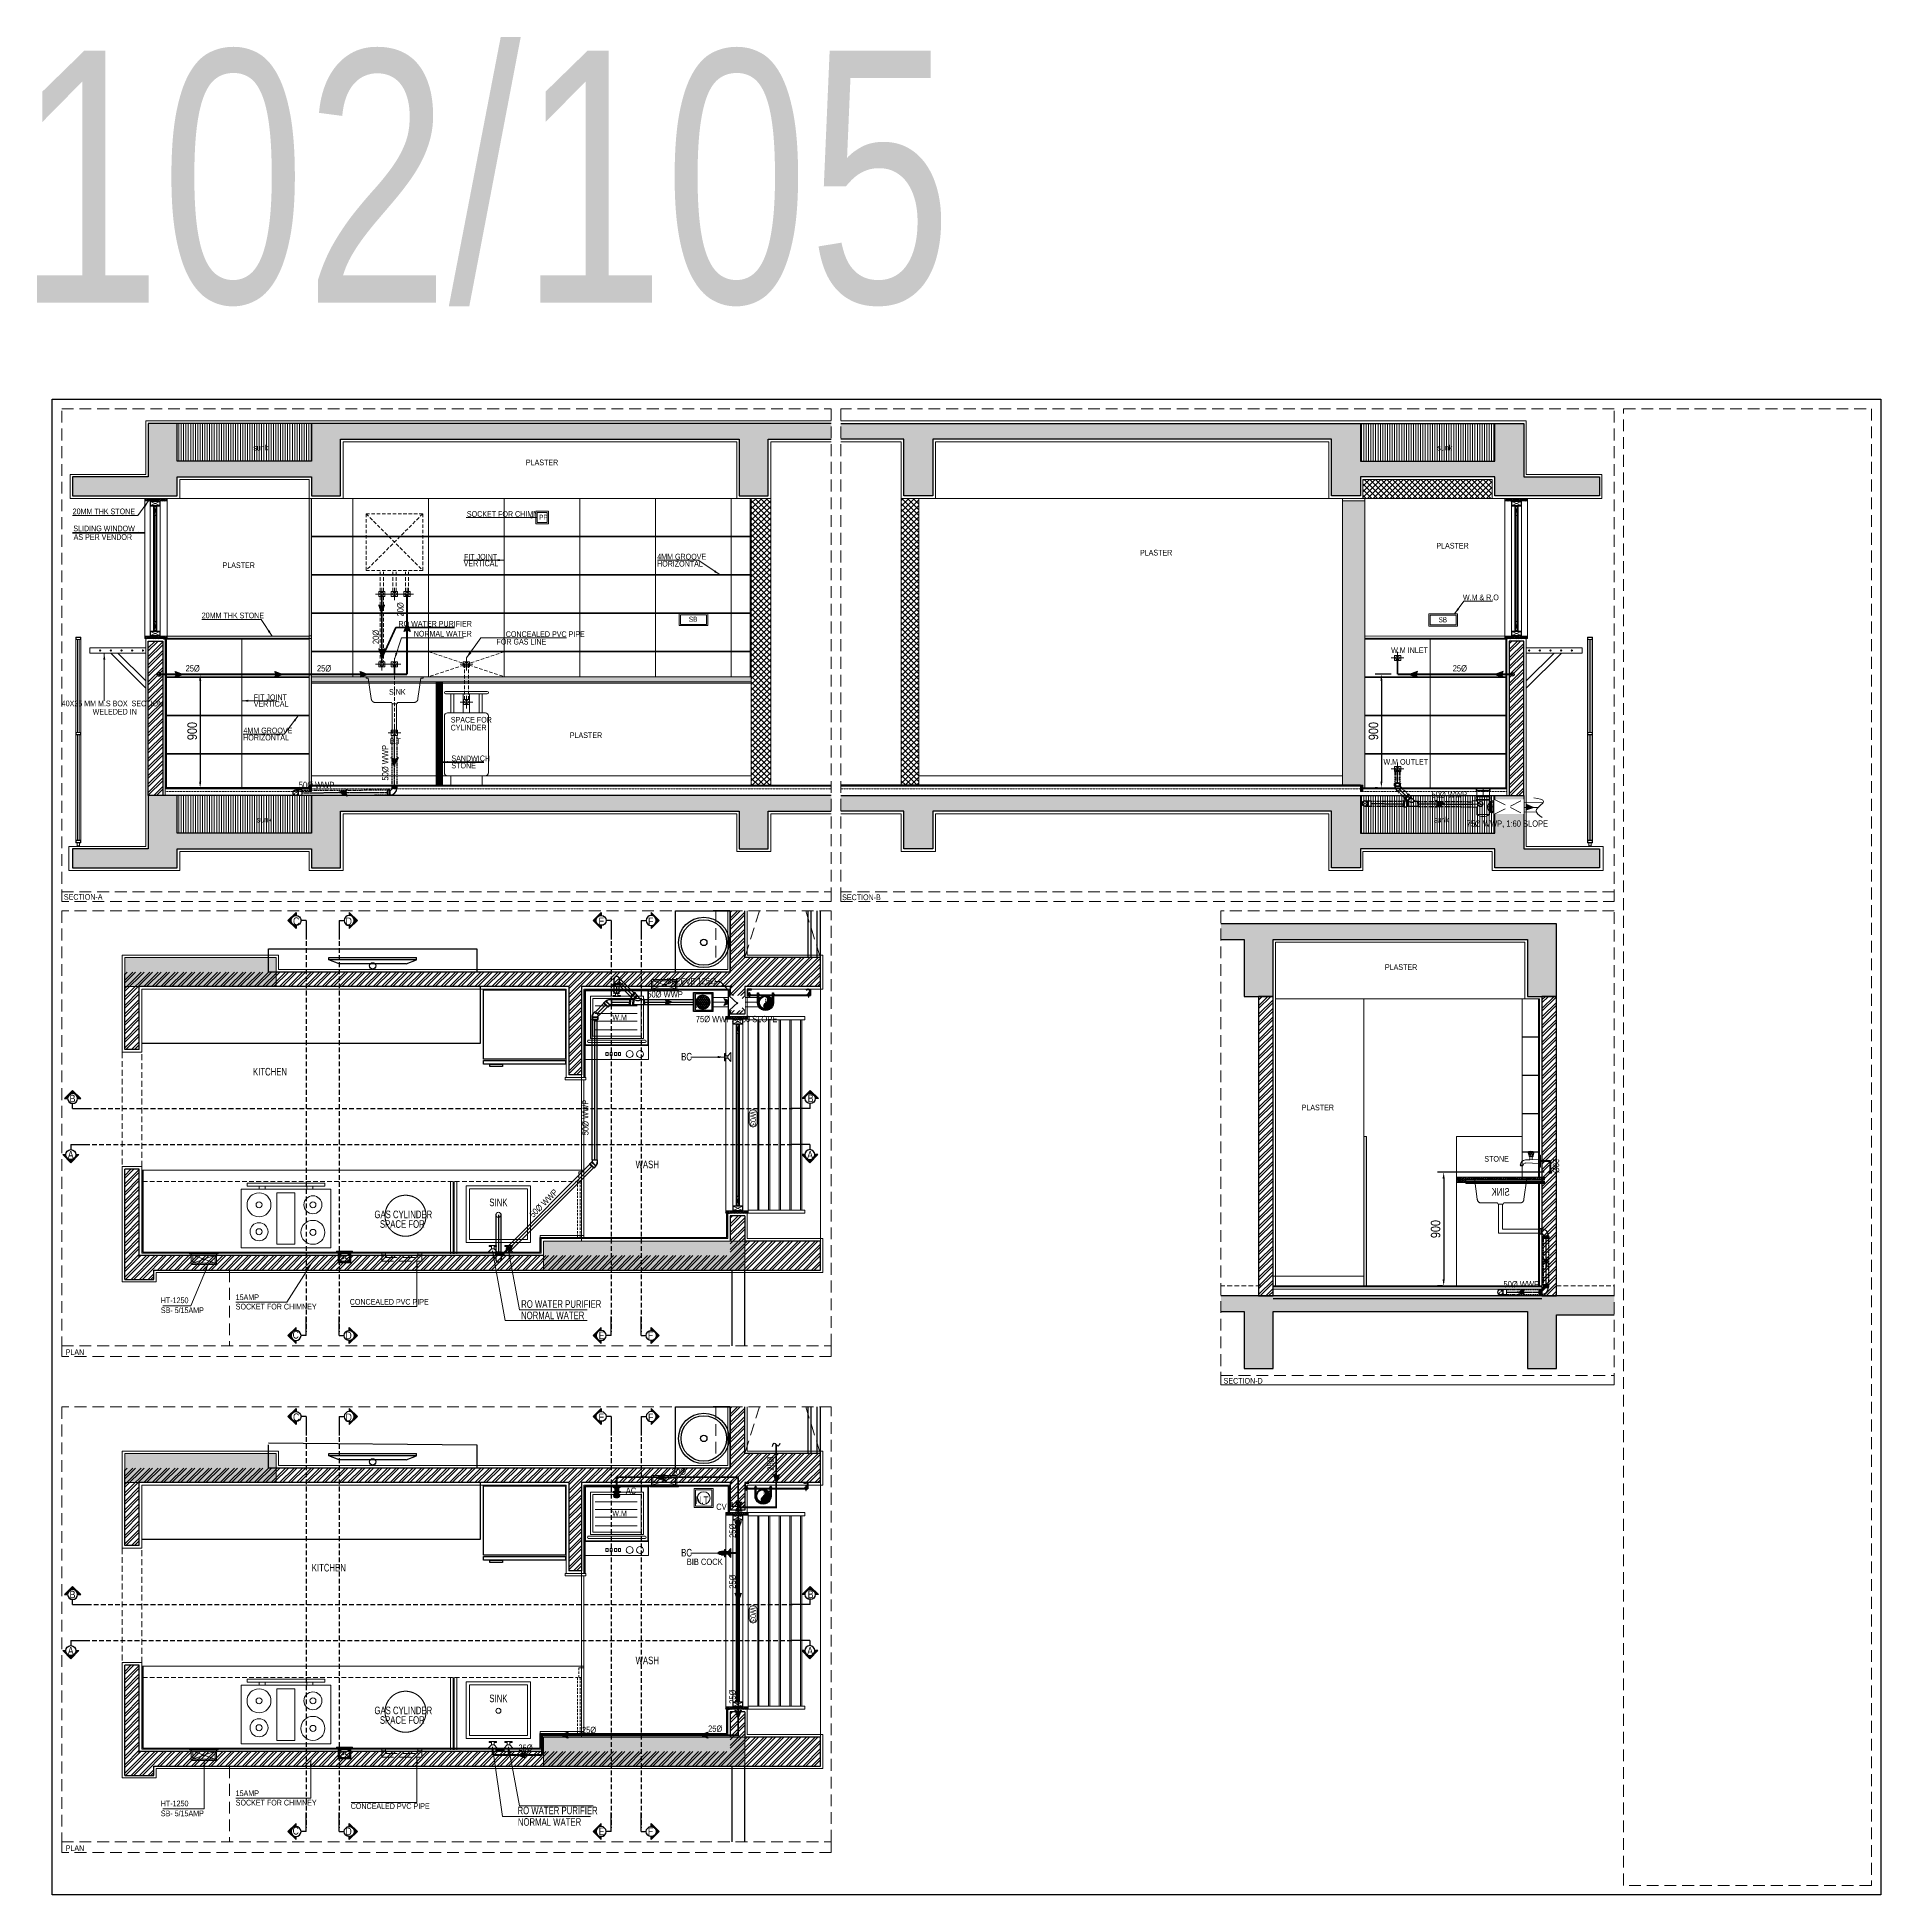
# Model space of a CAD drawing. Header units: inches. Extents: x 853900 to 962947, y 469960 to 560972.
# Drawn here: x 927668 to 942287, y 470812 to 485544 of the extents above; entities that cross this region are included whole.
import ezdxf
from ezdxf.enums import TextEntityAlignment as Align

# ---------------------------------------------------------------- set-up
doc = ezdxf.new("R2010")
doc.units = ezdxf.units.IN
doc.header["$LTSCALE"] = 750
for name, pattern in [('CENTER', [2, 1.25, -0.25, 0.25, -0.25]), ('CENTER2', [1.125, 0.75, -0.125, 0.125, -0.125]), ('Dash', [6, 3, -3]), ('DASHED2', [0.375, 0.25, -0.125]), ('HIDDEN', [0.375, 0.25, -0.125]), ('HIDDEN2', [0.1875, 0.125, -0.0625]), ('PHANTOMX2', [5, 2.5, -0.5, 0.5, -0.5, 0.5, -0.5])]:
    doc.linetypes.add(name, pattern=pattern)
doc.layers.get('0').update_dxf_attribs({"color": 8})
doc.layers.get('Defpoints').update_dxf_attribs({"color": 8})
for name, color, linetype, lineweight in [('230X575-BEAM-MSA', 8, 'HIDDEN2', 13), ('a-Dotted-HM', 8, 'HIDDEN2', 9), ('a-Hatch-Wall-HM', 253, 'Continuous', 9), ('a-Int-Furniture-HM', 8, 'Continuous', 9), ('COLUMN', 8, 'Continuous', 13), ('DOTTED LINE-MSA', 8, 'HIDDEN2', 13), ('E-ELECT. SB', 8, 'Continuous', 5), ('ELE-01-MSA', 8, 'Continuous', 30), ('ELE-03-MSA', 8, 'Continuous', 18), ('ELE-04-MSA', 8, 'Continuous', 15), ('ELECTRICK', 8, 'Continuous', 5), ('fer', 8, 'Continuous', 20), ('FILING-MSA', 8, 'Continuous', 9), ('g-cen-sym', 8, 'Continuous', 25), ('g-dot', 8, 'HIDDEN', 9), ('g-dw', 8, 'Continuous', 5), ('g-ele-01', 8, 'Continuous', 9), ('g-ele-02', 8, 'Continuous', 9), ('g-ele-03', 8, 'Continuous', 5), ('g-ele-04', 8, 'Continuous', 9), ('g-ele-3', 8, 'Continuous', 0), ('g-ele02', 8, 'Continuous', 9), ('g-ele03', 8, 'Continuous', 0), ('g-ele04', 8, 'Continuous', 0), ('g-fer', 8, 'Continuous', 9), ('g-ha50', 8, 'Continuous', 9), ('g-text', 8, 'Continuous', 9), ('Hydrant Valve', 8, 'Continuous', 5), ('P_SLEEVE', 1, 'Continuous', 9), ('P_Wate Downtke pipe', 4, 'Continuous', 25), ('P_WW PIPE', 4, 'Continuous', 9), ('PLASTER', 8, 'Continuous', 9), ('PLASTER HATCH', 253, 'Continuous', 0), ('sec-ha05', 8, 'Continuous', 15), ('SECTION LINE', 8, 'CENTER', 9), ('SHEET', 8, 'Continuous', 13), ('STONE', 8, 'Continuous', 18), ('STONE HATCH-MSA', 253, 'Continuous', 9), ('WALL HATCH-MSA', 253, 'Continuous', 9), ('WALL-MSA', 8, 'Continuous', 30), ('WINDOE NO-MAS', 8, 'Continuous', 9)]:
    doc.layers.add(name, color=color, linetype=linetype, lineweight=lineweight)
for name, color, linetype in [('ELE-02-MSA', 8, 'Continuous'), ('FINISHES', 7, 'Continuous'), ('g-sol250', 8, 'Continuous'), ('P-RO WATER', 202, 'DASHED2'), ('P.FIXTURE', 8, 'Continuous'), ('P_ARROW', 31, 'PHANTOMX2'), ('P_DIM', 222, 'Continuous'), ('P_DOMESTIC GRAVITY PIPE', 3, 'Continuous'), ('P_NT', 7, 'Continuous'), ('P_SANITARY', 7, 'Continuous'), ('P_WASTE WATER PIPE', 4, 'DASHED2'), ('PL-bracket', 7, 'Continuous'), ('R.C.C HATCH-MSA', 253, 'Continuous'), ('R.C.C-MSA', 8, 'Continuous'), ('TILE SECTION', 8, 'Continuous')]:
    doc.layers.add(name, color=color, linetype=linetype)
doc.styles.add('80', font='swisscl.ttf', dxfattribs={"height": 60})
doc.styles.add('ARIAL', font='swisscl.ttf')
doc.styles.add('Arial Narrow', font='swisscl.ttf', dxfattribs={"height": 150})
doc.styles.add('arial unicode', font='swisscl.ttf', dxfattribs={"height": 45})
doc.styles.add('Arial-Reg+0.8Sc', font='swisscl.ttf')
doc.styles.add('PLUMBING TEXT', font='ARIALN.TTF')
doc.styles.add('SWINS', font='swissc.ttf')
doc.dimstyles.new('75', dxfattribs={"dimtxt": 115, "dimasz": 50, "dimexe": 75, "dimexo": 0, "dimgap": 25, "dimtad": 1, "dimdec": 0, "dimzin": 0, "dimdsep": 46, "dimtxsty": 'ARIAL', "dimblk": 'ARCHTICK', "dimcen": 0.09, "dimdle": 75, "dimclrd": 256, "dimclre": 256, "dimclrt": 256, "dimadec": 0, "dimazin": 0, "dimtfac": 1, "dimtdec": 0, "dimtofl": 0, "dimtmove": 1, "dimatfit": 0, "dimfxl": 1, "dimtolj": 1, "dimtzin": 0, "dimlwd": -1, "dimlwe": -1, "dimarcsym": 0})
doc.dimstyles.new('PLUMBING DIM', dxfattribs={"dimscale": 50, "dimtxt": 1.5, "dimasz": 1, "dimexe": 1, "dimexo": 1, "dimgap": 0.5, "dimtad": 1, "dimdec": 1, "dimtxsty": 'PLUMBING TEXT', "dimcen": 1, "dimdle": 50, "dimclrd": 256, "dimclre": 256, "dimclrt": 256, "dimadec": 0, "dimazin": 0, "dimtfac": 1, "dimtdec": 1, "dimtmove": 0, "dimatfit": 3, "dimfxl": 50, "dimlwd": -1, "dimlwe": -1, "dimarcsym": 1})
doc.dimstyles.new('Scale-50', dxfattribs={"dimtxt": 75, "dimasz": 25, "dimexe": 0, "dimexo": 0, "dimgap": 20, "dimtad": 1, "dimdec": 0, "dimrnd": 1, "dimzin": 3, "dimdsep": 46, "dimtxsty": 'ARIAL', "dimblk": 'ARCHTICK', "dimcen": 0, "dimse1": 1, "dimse2": 1, "dimclrd": 50, "dimclrt": 256, "dimadec": 0, "dimazin": 0, "dimtfac": 1, "dimtdec": 0, "dimtmove": 1, "dimatfit": 3, "dimfxl": 1, "dimtolj": 1, "dimtzin": 0, "dimlwd": 18, "dimarcsym": 0})
pattern_1 = [(45, (17259.336, -40980.496), (-33.6759605, 33.6759605), []), (45, (17281.786, -40980.496), (-33.6759605, 33.6759605), [])]
pattern_2 = [(45, (-32196364.479, 17592145.3), (-8.980256121, 8.980256121), []), (45, (-32196355.498, 17592145.3), (-8.980256121, 8.980256121), [6.35, -3.175])]
pattern_3 = [(45, (-32196364.479, 17588211.954), (-8.980256121, 8.980256121), []), (45, (-32196355.498, 17588211.954), (-8.980256121, 8.980256121), [6.35, -3.175])]
pattern_4 = [(45, (17259.336, -44913.84), (-33.6759605, 33.6759605), []), (45, (17281.786, -44913.84), (-33.6759605, 33.6759605), [])]

msp = doc.modelspace()

# ---------------------------------------------------------------- texts
at = {"layer": 'Defpoints', "color": 1, "linetype": 'ByBlock', "ltscale": 0.5, "style": 'arial unicode'}
msp.add_text('102/105', height=2000, dxfattribs=at).set_placement((927511.4, 483437.38))
at = {"layer": 'g-cen-sym', "linetype": 'DASHED2', "ltscale": 200, "style": 'SWINS'}
for s, p in [('C', (929721.6, 478533.41, 0)), ('D', (930138.64, 478532.46, 0)), ('E', (932142.46, 478532.46, 0)), ('F', (932532.97, 478532.46, 0)), ('B', (927948.22, 477127.19, 0)), ('A', (927933.88, 476681.72, 0)), ('C', (929717.9, 475253.52, 0)), ('D', (930137.27, 475248.44, 0)), ('E', (932143.83, 475248.44, 0)), ('F', (932531.61, 475248.44, 0)), ('C', (929721.6, 474600.06, 0)), ('D', (930138.64, 474599.11, 0)), ('E', (932142.46, 474599.11, 0)), ('F', (932532.97, 474599.11, 0)), ('B', (927948.22, 473193.84, 0)), ('A', (927933.88, 472748.38, 0)), ('C', (929717.9, 471320.17, 0)), ('D', (930137.27, 471315.1, 0)), ('E', (932143.83, 471315.1, 0)), ('F', (932531.61, 471315.1, 0))]:
    msp.add_text(s, height=60, dxfattribs=at).set_placement(p, align=Align.MIDDLE_CENTER)
at = {"layer": 'g-cen-sym', "linetype": 'DASHED2', "ltscale": 10, "style": 'SWINS'}
for s, p in [('B', (933801.06, 477128.28, 0)), ('A', (933796.85, 476680.62, 0)), ('B', (933801.06, 473194.94, 0)), ('A', (933796.85, 472747.28, 0))]:
    msp.add_text(s, height=60, dxfattribs=at).set_placement(p, align=Align.MIDDLE_CENTER)
at = {"layer": 'g-text'}
for s, height, style, p in [('sunk', 45, 'arial unicode', (929381.54, 482266.1, 0)), ('sunk', 45, 'arial unicode', (938770.5, 482266.1, 0)), ('20MM THK STONE ', 45, 'arial unicode', (927949.23, 481760.71, 0)), ('SLIDING WINDOW ', 45, 'arial unicode', (927954.29, 481625.38, 1811.48)), ('AS PER VENDOR', 45, 'arial unicode', (927957.01, 481557.5, 1811.48)), ('W.M & R.O', 45, 'arial unicode', (938973.58, 481078.69, 0)), ('20MM THK STONE ', 45, 'arial unicode', (928972.82, 480935.56, 0)), ('RO WATER PURIFIER', 45, 'arial unicode', (930533.13, 480869.65, 0)), ('NORMAL WATER', 45, 'arial unicode', (930653.81, 480790.65, -0.02)), ('CONCEALED PVC PIPE', 45, 'arial unicode', (931383.87, 480787.44, -0.01)), ('W.M INLET ', 45, 'arial unicode', (938404.19, 480659.46, 0)), ('40X25 MM M.S BOX  SECTION', 45, 'arial unicode', (927862.37, 480237.43, 0)), ('SINK', 45, 'arial unicode', (930457.94, 480328.9, 0)), (' WELEDED IN', 45, 'arial unicode', (928092.13, 480172.24, 0)), ('SPACE FOR', 45, 'arial unicode', (930947.47, 480108.39, 0)), ('B.T', 45, 'arial unicode', (930464.25, 479938.05, -0.02)), ('SANDWICH ', 45, 'arial unicode', (930952.48, 479802.1, -0.02)), ('W.M OUTLET ', 45, 'arial unicode', (938343.49, 479774.8, 0)), ('STONE', 45, 'arial unicode', (930952.48, 479745.48, -0.02)), ('sunk', 45, 'arial unicode', (929409.2, 479316.1, 0)), ('sunk', 45, 'arial unicode', (938742.85, 479316.1, 0)), ('SECTION-A', 45, 'arial unicode', (927879.54, 478703.49)), ('SECTION-B', 45, 'arial unicode', (934050.97, 478700.45)), ('W.M', 45, 'arial unicode', (932228.39, 477748.16, 0)), ('SINK', 60, '80', (931253.36, 476273.52, 0)), ('PLAN', 45, 'arial unicode', (927893.6, 475093.31)), ('SECTION-D', 45, 'arial unicode', (937075.9, 474866.14)), ('W.M', 45, 'arial unicode', (932228.39, 473814.82, 0)), ('SINK', 60, '80', (931253.36, 472340.18, 0)), ('PLAN', 45, 'arial unicode', (927893.6, 471159.96))]:
    msp.add_text(s, height=height, dxfattribs=dict(at, style=style)).set_placement(p)
at = {"layer": 'g-text', "style": 'arial unicode'}
for s, p in [('PLASTER', (931543.01, 482171.58, 0)), ('SOCKET FOR CHIMNEY', (931075.37, 481762.64, 0)), ('FIT JOINT', (931051.96, 481423.55, 0)), ('4MM GROOVE', (932584.93, 481424.28, 0)), ('PLASTER', (936412.2, 481455.77, 0)), ('PLASTER', (938762.78, 481510.97, 0)), ('PLASTER', (929137.59, 481356.12, 0)), ('VERTICAL', (931049.63, 481371.2, 0)), ('HORIZONTAL', (932583.03, 481368.02, 0)), ('VERTICAL', (929385.23, 480256.26, 0)), ('FIT JOINT', (929385.23, 480308.61, 0)), ('4MM GROOVE', (929303.31, 480045.61, 0)), ('HORIZONTAL', (929301.41, 479989.34, 0)), ('PLASTER', (931891.47, 480008.52, 0)), ('PLASTER', (938354.85, 478169.66, 0)), ('PLASTER', (937694.35, 477056.11, 0)), ('STONE', (939143.35, 476648.87, 0)), ('HT-1250', (928648.48, 475527.09, 0)), ('15AMP', (929241.83, 475551.45, 0)), ('SB- 5/15AMP', (928648.48, 475448.44, 0)), ('SOCKET FOR CHIMNEY', (929242.41, 475476.92, 0)), ('HT-1250', (928648.48, 471537.06, 0)), ('SOCKET FOR CHIMNEY', (929242.41, 471543.58, 0)), ('15AMP', (929241.83, 471618.1, 0)), ('SB- 5/15AMP', (928648.48, 471458.4, 0))]:
    msp.add_text(s, height=45, dxfattribs=at).set_placement(p, align=Align.MIDDLE_LEFT)
at = {"layer": 'g-text', "ltscale": 750, "style": 'Arial Narrow'}
for s, p in [('N.T', (932890.89, 477845.64, 0)), ('BC', (932774.46, 477428.89, 0)), ('KITCHEN', (929379.29, 477310.06, 0)), ('WASH', (932413.24, 476574.68, 0)), ('NORMAL WATER', (931504.52, 475377.12, 0)), ('RO WATER PURIFIER', (931505.8, 475467.47, 0)), ('N.T', (932890.89, 473912.3, 0)), ('BC', (932774.46, 473495.54, 0)), ('KITCHEN', (929845.49, 473376.72, 0)), ('WASH', (932413.24, 472641.33, 0)), ('RO WATER PURIFIER', (931476.83, 471451.33, 0)), ('NORMAL WATER', (931479.58, 471360.17, 0))]:
    msp.add_text(s, height=60, dxfattribs=at).set_placement(p)
for s, p in [('GAS CYLINDER', (930800.02, 476208.09, 0)), ('SPACE FOR', (930740.86, 476132.01, 0)), ('GAS CYLINDER', (930800.02, 472274.74, 0)), ('SPACE FOR', (930740.86, 472198.66, 0))]:
    msp.add_text(s, height=60, dxfattribs=at).set_placement(p, align=Align.MIDDLE_RIGHT)
at = {"layer": 'g-text', "char_height": 45, "style": 'arial unicode'}
for s, insert, attachment_point in [(' FOR GAS LINE', (931704.5, 480772.48, 0), 3), (' CYLINDER', (930930.95, 480090.94, 0), 1), ('CONCEALED PVC PIPE ', (930146.44, 475491.89, 0), 7), ('CONCEALED PVC PIPE ', (930154.23, 471493.24, 0), 7)]:
    msp.add_mtext(s, dxfattribs=dict(at, insert=insert, attachment_point=attachment_point))
at = {"layer": 'P-RO WATER', "linetype": 'Continuous', "style": 'PLUMBING TEXT'}
msp.add_text('20%%C', height=50, rotation=90, dxfattribs=at).set_placement((930378.53, 480730.63, 0))
at = {"layer": 'P_DOMESTIC GRAVITY PIPE', "style": 'PLUMBING TEXT'}
for s, rotation, p in [('20%%C', 90, (930572.63, 480949.44, 0)), ('20%%C', 270, (939686.4, 476648.65, 0)), ('25%%C', 90, (933508.45, 474175.88, 0)), ('25%%C', 90, (933206.89, 473642.75, 0)), ('25%%C', 90, (933206.89, 473239.91, 0)), ('25%%C', 90, (933206.89, 472327.5, 0))]:
    msp.add_text(s, height=50, rotation=rotation, dxfattribs=at).set_placement(p)
for s, p in [('25%%C', (928844.77, 480513.55, 0)), ('25%%C', (929886.21, 480513.55, 0)), ('25%%C', (938892.61, 480513.55, 0)), ('20%%C', (932699.48, 474143.39, 0)), ('25%%C', (931987.39, 472094.84, 0)), ('25%%C', (932987.98, 472105.05, 0)), ('25%%C', (931483.89, 471954.27, 0))]:
    msp.add_text(s, height=50, dxfattribs=at).set_placement(p)
at = {"layer": 'P_SANITARY', "style": 'PLUMBING TEXT'}
for s, p in [('AC', (932334.98, 473991.57)), ('CV', (933052.45, 473864.27, 0)), ('BIB COCK', (932818.79, 473428.3))]:
    msp.add_text(s, height=50, dxfattribs=at).set_placement(p)
at = {"layer": 'P_SLEEVE', "style": 'PLUMBING TEXT'}
msp.add_text('SLEEVE 125%%C', height=50, dxfattribs=at).set_placement((932656.06, 478033.61, 0))
at = {"layer": 'P_WW PIPE', "lineweight": 30, "char_height": 50, "width": 623.9432, "attachment_point": 3, "style": 'PLUMBING TEXT'}
for insert, rotation in [((930402.73, 479930.37, 0), 90), ((931989.47, 477117.28, 0), 90), ((931765.16, 476414, 0), 45)]:
    msp.add_mtext('50Ø WWP', dxfattribs=dict(at, insert=insert, rotation=rotation))
at = {"layer": 'P_WW PIPE', "lineweight": 30, "char_height": 50, "width": 623.9432, "style": 'PLUMBING TEXT'}
for s, insert, attachment_point in [('50Ø WWP', (929742.3, 479638.75, 0), 1), ('50Ø WWP', (938724.54, 479562.24, 0), 1), ('50Ø WWP', (932787.6, 477978.69, 0), 3), ('75Ø WWP, 1:60 SLOPE', (932890.53, 477723.18), 7), ('50Ø WWP', (939295.43, 475679.03, 0), 1)]:
    msp.add_mtext(s, dxfattribs=dict(at, insert=insert, attachment_point=attachment_point))
at = {"layer": 'WINDOE NO-MAS', "style": 'Arial-Reg+0.8Sc'}
for p in [(933345.8, 476967.65), (933345.8, 473034.31)]:
    msp.add_text('W03', height=45, rotation=270, dxfattribs=at).set_placement(p, align=Align.MIDDLE_CENTER)

# ---------------------------------------------------------------- blocks, each defined once
blk = doc.blocks.new('1')
at = {"layer": 'g-dw', "linetype": 'Dash', "ltscale": 25}
for p, q in [((-12488573, -15584269), (-12488615, -15584361)), ((-12488573, -15584361), (-12488615, -15584269))]:
    blk.add_line(p, q, dxfattribs=at)
at = {"layer": 'g-dw', "elevation": 0}
for points in [[(-12488619, -15584365), (-12488619, -15584265), (-12488569, -15584265), (-12488569, -15584365)], [(-12488615, -15584361), (-12488615, -15584269), (-12488573, -15584269), (-12488573, -15584361)]]:
    blk.add_lwpolyline(points, close=True, dxfattribs=at)
blk = doc.blocks.new('DSGD')
at = {"linetype": 'Dash', "ltscale": 5}
for p, q in [((35669842, -21336932, 0), (35670292, -21336932, 0)), ((35669842, -21336942, 0), (35669842, -21336932, 0)), ((35669842, -21336942, 0), (35669859, -21336942, 0)), ((35669882, -21337105, 0), (35669859, -21336942, 0)), ((35670252, -21337105, 0), (35670276, -21336942, 0)), ((35670276, -21336942, 0), (35670292, -21336942, 0)), ((35670292, -21336932, 0), (35670292, -21336942, 0)), ((35669912, -21337135, 0), (35670042, -21337135, 0)), ((35670046, -21337142, 0), (35670042, -21337135, 0)), ((35670050, -21337145, 0), (35670084, -21337145, 0)), ((35670089, -21337142, 0), (35670092, -21337135, 0)), ((35670092, -21337135, 0), (35670222, -21337135, 0))]:
    blk.add_line(p, q, dxfattribs=at)
for centre, radius, start, end in [((35669912, -21337105, 0), 30, 180, 270), ((35670050, -21337140, 0), 5, 206.5651, 270), ((35670084, -21337140, 0), 5, 270, 333.4349), ((35670222, -21337105, 0), 30, 270, 0)]:
    blk.add_arc(centre, radius, start, end, dxfattribs=at)
blk = doc.blocks.new('lkjh')
for p, q in [((-149886, -13553), (-149886, -13653)), ((-149936, -13603), (-149836, -13603))]:
    blk.add_line(p, q)
blk.add_lwpolyline([(-149911, -13623), (-149861, -13623), (-149861, -13583), (-149911, -13583)], close=True)
blk.add_circle((-149886, -13603), 15)
blk = doc.blocks.new('PP')
blk.add_wipeout([(35682081, -21335717), (35682181, -21335717), (35682181, -21335817), (35682081, -21335817)]).translate(0, 0, 0)
at = {"layer": 'E-ELECT. SB', "elevation": 0}
for points in [[(35682181, -21335717), (35682081, -21335717), (35682081, -21335817), (35682181, -21335817)], [(35682171, -21335727), (35682091, -21335727), (35682091, -21335807), (35682171, -21335807)]]:
    blk.add_lwpolyline(points, close=True, dxfattribs=at)
at = {"layer": 'E-ELECT. SB', "style": 'ARIAL'}
blk.add_text('PP', height=40, dxfattribs=at).set_placement((35682107, -21335786, 0))
blk = doc.blocks.new('_ArchTick')
at = {"color": 0, "linetype": 'ByBlock', "const_width": 0.15}
blk.add_lwpolyline([(-0.5, -0.5), (0.5, 0.5)], dxfattribs=at)
blk = doc.blocks.new('A$C9f63dcfd')
blk.add_wipeout([(0, 0), (227, 0), (227, -97), (0, -97)])
at = {"layer": 'E-ELECT. SB'}
for points in [[(227, 0), (0, 0), (0, -97), (227, -97)], [(217, -10), (10, -10), (10, -87), (217, -87)]]:
    blk.add_lwpolyline(points, close=True, dxfattribs=at)
at = {"layer": 'E-ELECT. SB', "style": 'ARIAL'}
blk.add_text('SB', height=40, dxfattribs=at).set_placement((77, -66))
blk = doc.blocks.new('BOX CHANNEL')
at = {"layer": 'g-ele-03'}
blk.add_line((-451081, 132998, 0), (-451081, 132958, 0), dxfattribs=at)
at = {"layer": 'g-ele-03', "elevation": 0}
blk.add_lwpolyline([(-451081, 132998), (-450638, 132998), (-450638, 132958), (-451081, 132958)], dxfattribs=at)
at = {"layer": 'g-ele-03'}
for centre in [(-451000, 132978, 0), (-450915, 132978, 0), (-450830, 132978, 0), (-450745, 132978, 0), (-450660, 132978, 0)]:
    blk.add_circle(centre, 5, dxfattribs=at)
blk = doc.blocks.new('A$Cac7d9774')
at = {"layer": 'g-ele-03', "linetype": 'Dash', "ltscale": 5}
for p, q in [((75, -324, 0), (525, -324, 0)), ((75, -334, 0), (75, -324, 0)), ((75, -334, 0), (91, -334, 0)), ((115, -497, 0), (91, -334, 0)), ((485, -497, 0), (508, -334, 0)), ((145, -527, 0), (275, -527, 0)), ((278, -534, 0), (275, -527, 0)), ((283, -537, 0), (317, -537, 0)), ((321, -534, 0), (325, -527, 0)), ((325, -527, 0), (455, -527, 0))]:
    blk.add_line(p, q, dxfattribs=at)
at = {"layer": 'g-ele-03'}
for p, q in [((284, -537, 0), (284, -734, 0)), ((318, -537, 0), (318, -768, 0)), ((284, -734, 0), (0, -734, 0)), ((318, -768, 0), (0, -768, 0))]:
    blk.add_line(p, q, dxfattribs=at)
at = {"layer": 'g-ele-03', "linetype": 'Dash', "ltscale": 5}
for centre, radius, start, end in [((145, -497, 0), 30, 180, 270), ((283, -532, 0), 5, 206.5651, 270), ((317, -532, 0), 5, 270, 333.4349), ((455, -497, 0), 30, 270, 0)]:
    blk.add_arc(centre, radius, start, end, dxfattribs=at)
at = {"layer": 'g-text', "style": 'arial unicode'}
blk.add_text('SINK', height=60, dxfattribs=at).set_placement((228, -470, 0))
blk = doc.blocks.new('A$C469b1725')
at = {"lineweight": 0}
for p, q in [((69, 1660), (69, 925)), ((81, 1660), (81, 925)), ((69, 70), (69, 905)), ((81, 70), (81, 905))]:
    blk.add_line(p, q, dxfattribs=at)
for points in [[(55, 1660), (95, 1660), (95, 1680), (55, 1680)], [(57, 1662), (93, 1662), (93, 1678), (57, 1678)], [(55, 905), (95, 905), (95, 925), (55, 925)], [(57, 907), (93, 907), (93, 923), (57, 923)], [(55, 50), (95, 50), (95, 70), (55, 70)], [(57, 52), (93, 52), (93, 68), (57, 68)], [(85, 50), (65, 50), (65, 25), (85, 25)]]:
    blk.add_lwpolyline(points, close=True, dxfattribs=at)
at = {"layer": 'ELE-03-MSA', "lineweight": 0}
for p, q in [((55, 925), (55, 1660)), ((95, 1660), (95, 925)), ((55, 905), (55, 70)), ((95, 70), (95, 905))]:
    blk.add_line(p, q, dxfattribs=at)
blk = doc.blocks.new('sec')
at = {"layer": 'g-cen-sym'}
h = blk.add_hatch(color=256, dxfattribs=at)
h.paths.add_polyline_path([(0, 538), (-108, 430), (-108, 399, -0.206231), (0, 446, -0.414214), (149, 297), (240, 297)])
h.paths.add_polyline_path([(-108, 399), (-108, 430), (-138, 399), (-138, 352, -0.095653)])
h.paths.add_polyline_path([(-138, 399), (-168, 369), (-168, 297), (-149, 297, -0.094234), (-138, 352)])
h.paths.add_polyline_path([(-168, 369), (-205, 333), (-205, 297), (-168, 297)])
h.paths.add_polyline_path([(-205, 333), (-240, 297), (-205, 297)])
for q in [(-562, 0), (0, 149)]:
    blk.add_line((0, 0), q, dxfattribs=at)
blk.add_lwpolyline([(-149, 297), (-240, 297), (0, 538), (240, 297), (149, 297)], dxfattribs=at)
blk.add_circle((0, 297), 149, dxfattribs=at)
blk = doc.blocks.new('TAP-1')
at = {"layer": 'fer', "linetype": 'Continuous'}
for p, q in [((10, -44), (29, -44)), ((10, -51), (29, -51)), ((29, -44), (29, -51))]:
    blk.add_line(p, q, dxfattribs=at)
for points in [[(-10, -25), (-35, 0), (35, 0), (10, -25)], [(-10, -44), (-29, -44), (-29, -51), (-10, -51)]]:
    blk.add_lwpolyline(points, dxfattribs=at)
blk.add_lwpolyline([(10, -25), (10, -51), (-10, -51), (-10, -25)], close=True, dxfattribs=at)
blk = doc.blocks.new('A$C355B709C')
at = {"layer": 'E-ELECT. SB', "ltscale": 750}
for p, q in [((-100, 6), (-113, 6)), ((-113, 6), (-113, 0)), ((-113, 0), (113, 0)), ((100, 91), (-100, 91)), ((-100, 91), (-100, 6)), ((-100, 6), (100, 6)), ((-89, 80), (89, 17)), ((89, 80), (-89, 17)), ((100, 6), (100, 91)), ((113, 6), (100, 6)), ((113, 0), (113, 6))]:
    blk.add_line(p, q, dxfattribs=at)
blk.add_lwpolyline([(-89, 17), (89, 17), (89, 80), (-89, 80)], close=True, dxfattribs=at)
blk = doc.blocks.new('SB2')
h = blk.add_hatch(color=252)
h.dxf.hatch_style = 1
h.paths.add_polyline_path([(0, 100), (-85, 100), (-85, 0), (0, 0)])
h.paths.add_polyline_path([(-74, 11), (-74, 89), (-11, 89), (-11, 11)], flags=16)
h.paths.add_polyline_path([(-85, 100), (-85, 113), (-91, 113), (-91, -13), (-85, -13), (-85, 0)])
at = {"ltscale": 750}
for p, q in [((-91, -13), (-91, 113)), ((-91, 113), (-85, 113)), ((-85, 113), (-85, 100)), ((-85, 0), (-85, 100)), ((-85, 100), (0, 100)), ((0, 0), (-85, 0)), ((-85, 0), (-85, -13)), ((0, 100), (0, 0)), ((-85, -13), (-91, -13))]:
    blk.add_line(p, q, dxfattribs=at)
at = {"linetype": 'HIDDEN', "ltscale": 0.1}
for p, q in [((-11, 11), (-74, 89)), ((-11, 89), (-74, 11))]:
    blk.add_line(p, q, dxfattribs=at)
at = {"ltscale": 750}
blk.add_lwpolyline([(-74, 11), (-74, 89), (-11, 89), (-11, 11)], close=True, dxfattribs=at)
blk = doc.blocks.new('STOVE')
at = {"layer": 'a-Int-Furniture-HM'}
for p, q in [((0, 750), (0, 0)), ((0, 750), (490, 750)), ((0, 750), (0, 0)), ((0, 750), (490, 750)), ((490, 0), (490, 750)), ((490, 0), (490, 750)), ((490, 600), (515, 600)), ((490, 600), (515, 600)), ((515, 550), (490, 550)), ((515, 550), (490, 550)), ((515, 200), (490, 200)), ((515, 200), (490, 200)), ((0, 0), (490, 0)), ((0, 0), (490, 0)), ((490, 150), (515, 150)), ((490, 150), (515, 150))]:
    blk.add_line(p, q, dxfattribs=at)
at = {"layer": 'a-Int-Furniture-HM', "elevation": 0}
for points in [[(540, 700), (515, 700), (515, 50), (540, 50)], [(540, 700), (515, 700), (515, 50), (540, 50)], [(460, 450), (30, 450), (30, 300), (460, 300)], [(460, 450), (30, 450), (30, 300), (460, 300)]]:
    blk.add_lwpolyline(points, close=True, dxfattribs=at)
at = {"layer": 'a-Int-Furniture-HM'}
for centre, radius in [((130, 600), 100), ((130, 600), 100), ((130, 600), 25), ((130, 600), 25), ((360, 600), 75), ((360, 600), 75), ((360, 600), 25), ((360, 600), 25), ((135, 150), 75), ((135, 150), 75), ((135, 150), 25), ((135, 150), 25), ((360, 150), 100), ((360, 150), 100), ((360, 150), 25), ((360, 150), 25)]:
    blk.add_circle(centre, radius, dxfattribs=at)
blk = doc.blocks.new('Win-Tag-03')
blk.add_lwpolyline([(-130, 120), (130, 120, -0.414214), (250, 0), (250, 0, -0.414214), (130, -120), (-130, -120, -0.414214), (-250, 0), (-250, 0, -0.414214)], format="xyb", close=True)
blk = doc.blocks.new('G$C7E7AA53E')
at = {"ltscale": 100, "transparency": 33554687}
for p, q in [((0, 0), (0.55, 0)), ((0, -0.6), (0, 0)), ((0.55, -0.6), (0.55, 0)), ((0, -0.12), (0.55, -0.12)), ((0.006, -0.126), (0.544, -0.126)), ((0.006, -0.594), (0.006, -0.126)), ((0.029, -0.147), (0.521, -0.147)), ((0.181, -0.061), (0.181, -0.033)), ((0.181, -0.033), (0.201, -0.033)), ((0.201, -0.061), (0.181, -0.061)), ((0.201, -0.033), (0.201, -0.061)), ((0.217, -0.061), (0.217, -0.033)), ((0.217, -0.033), (0.237, -0.033)), ((0.237, -0.061), (0.217, -0.061)), ((0.237, -0.033), (0.237, -0.061)), ((0.255, -0.061), (0.255, -0.033)), ((0.255, -0.033), (0.275, -0.033)), ((0.275, -0.061), (0.255, -0.061)), ((0.275, -0.033), (0.275, -0.061)), ((0.289, -0.033), (0.309, -0.033)), ((0.289, -0.061), (0.289, -0.033)), ((0.309, -0.061), (0.289, -0.061)), ((0.309, -0.033), (0.309, -0.061)), ((0.544, -0.594), (0.544, -0.126)), ((0.521, -0.167), (0.029, -0.167)), ((0.047, -0.182), (0.507, -0.182)), ((0.047, -0.182), (0.047, -0.547)), ((0.067, -0.202), (0.487, -0.202)), ((0.067, -0.202), (0.067, -0.527)), ((0.089, -0.257), (0.452, -0.257)), ((0.487, -0.202), (0.487, -0.527)), ((0.507, -0.182), (0.507, -0.547)), ((0.089, -0.33), (0.452, -0.33)), ((0.089, -0.398), (0.452, -0.398)), ((0.089, -0.464), (0.452, -0.464)), ((0, -0.6), (0.55, -0.6)), ((0.006, -0.594), (0.544, -0.594)), ((0.507, -0.547), (0.047, -0.547)), ((0.487, -0.527), (0.067, -0.527))]:
    blk.add_line(p, q, dxfattribs=at)
for centre in [(0.387, -0.047), (0.477, -0.047)]:
    blk.add_circle(centre, 0.0295, dxfattribs=at)
for centre, start, end in [((0.032, -0.157), 103.7318, 255.3279), ((0.518, -0.157), 284.6721, 76.2682)]:
    blk.add_arc(centre, 0.0103, start, end, dxfattribs=at)
blk = doc.blocks.new('GAS NO BATLO')
at = {"ltscale": 15, "elevation": 0}
for points in [[(1459370, -1284021), (1459040, -1284021)], [(1459040, -1284041), (1459370, -1284041)]]:
    blk.add_lwpolyline(points, dxfattribs=at)
for points in [[(1459080, -1284191), (1459105, -1284191), (1459105, -1284041), (1459080, -1284041)], [(1459180, -1284191), (1459230, -1284191), (1459230, -1284041), (1459180, -1284041)], [(1459330, -1284191), (1459305, -1284191), (1459305, -1284041), (1459330, -1284041)], [(1459330, -1284691), (1459330, -1284766), (1459080, -1284766), (1459080, -1284691)]]:
    blk.add_lwpolyline(points, close=True, dxfattribs=at)
blk.add_lwpolyline([(1459380, -1284666), (1459380, -1284216, 0.414214), (1459355, -1284191), (1459055, -1284191, 0.414214), (1459030, -1284216), (1459030, -1284666, 0.414214), (1459055, -1284691), (1459355, -1284691, 0.414214)], format="xyb", close=True, dxfattribs=at)
for centre, start, end in [((1459040, -1284031, 0), 90, 270), ((1459370, -1284031, 0), 270, 90)]:
    blk.add_arc(centre, 10, start, end)
blk = doc.blocks.new('*U569')
for p, q in [((-498, 50), (0, 50)), ((-498, 45), (-498, 50)), ((-498, 45), (-474, 45)), ((-498, 0), (-498, 45)), ((-498, 45), (0, 45)), ((-466, 0), (-498, 0)), ((-474, 40), (-493, 40)), ((-493, 40), (-493, 5)), ((-493, 5), (-466, 5)), ((-474, 45), (-474, 40)), ((-467, 5), (-468, 5)), ((-466, 5), (-468, 5)), ((-466, 5), (-466, 0)), ((-5, 5), (-33, 5)), ((-33, 5), (-30, 5)), ((-33, 0), (0, 0)), ((-32, 5), (-30, 5)), ((0, 45), (-24, 45)), ((-24, 45), (-24, 40)), ((-24, 40), (-5, 40)), ((-5, 40), (-5, 5)), ((0, 45), (0, 50)), ((0, 0), (0, 45))]:
    blk.add_line(p, q)
at = {"color": 7, "ltscale": 0.125}
for p, q in [((-477, 52), (-488, 52)), ((-488, 52), (-488, 50)), ((-488, 38), (-488, 40)), ((-488, 40), (-477, 40)), ((-477, 38), (-488, 38)), ((-479, 55), (-486, 55)), ((-486, 55), (-486, 52)), ((-486, 52), (-479, 52)), ((-486, 35), (-486, 38)), ((-486, 38), (-479, 38)), ((-479, 35), (-486, 35)), ((-481, 63), (-484, 63)), ((-484, 63), (-484, 26)), ((-484, 26), (-481, 26)), ((-481, 26), (-481, 63)), ((-479, 52), (-479, 55)), ((-479, 38), (-479, 35)), ((-477, 50), (-477, 52)), ((-477, 40), (-477, 38)), ((-22, 52), (-10, 52)), ((-22, 50), (-22, 52)), ((-10, 50), (-22, 50)), ((-10, 40), (-22, 40)), ((-22, 40), (-22, 38)), ((-22, 38), (-10, 38)), ((-19, 55), (-12, 55)), ((-19, 52), (-19, 55)), ((-12, 52), (-19, 52)), ((-12, 38), (-19, 38)), ((-19, 38), (-19, 35)), ((-19, 35), (-12, 35)), ((-17, 63), (-14, 63)), ((-17, 26), (-17, 63)), ((-14, 26), (-17, 26)), ((-14, 63), (-14, 26)), ((-12, 55), (-12, 52)), ((-12, 35), (-12, 38)), ((-10, 52), (-10, 50)), ((-10, 38), (-10, 40))]:
    blk.add_line(p, q, dxfattribs=at)
for points in [[(-476, -5), (-477, 5)], [(-476, -5), (-475, 5)], [(-33, 0), (-33, 5)], [(-22, -5), (-24, 5)], [(-22, -5), (-21, 5)]]:
    blk.add_lwpolyline(points)
for centre in [(-476, 5), (-22, 5)]:
    blk.add_arc(centre, 1.94, 6.1687, 173.8313)
blk = doc.blocks.new('A$C71541A21')
h = blk.add_hatch()
h.set_pattern_fill('ANSI31', color=256, scale=15625, angle=450, style=0)
h.set_pattern_definition([(225.000005, (2987.514, -8852.9906), (-2.2097089, 2.2097085), [])])
edge = h.paths.add_edge_path()
edge.add_ellipse((58, 66), major_axis=(-35.4, 35.4), ratio=1, start_angle=315, end_angle=405, ccw=False)
edge.add_ellipse((58, 66), major_axis=(-35.4, -35.4), ratio=1, start_angle=135, end_angle=225, ccw=False)
edge.add_ellipse((85, 79), major_axis=(-18.7, 18.7), ratio=1, start_angle=72.051, end_angle=196.2959, ccw=False)
edge.add_ellipse((35, 51), major_axis=(-21.8, 21.8), ratio=1, start_angle=256.2425, end_angle=375.21)
at = {"color": 253}
for p, q in [((-19, 130), (58, 130)), ((58, 122), (-19, 122)), ((-19, 10), (58, 10)), ((58, 3), (-19, 3)), ((58, 3), (-13, 3)), ((-10, 130), (-11, 130)), ((-10, 10), (-11, 10)), ((-10, 133), (-8, 134)), ((-10, 122), (-10, 133)), ((-10, 131), (-4, 131)), ((-10, 122), (-10, 119)), ((-10, 121), (-4, 121)), ((-10, 119), (-8, 118)), ((-10, 13), (-8, 14)), ((-10, 3), (-10, 13)), ((-10, 12), (-4, 12)), ((-10, 3), (-10, 0)), ((-10, 2), (-4, 2)), ((-8, 134), (-4, 134)), ((-8, 118), (-4, 118)), ((-8, 14), (-4, 14)), ((-10, 0), (-8, -1)), ((-8, -1), (-4, -1))]:
    blk.add_line(p, q, dxfattribs=at)
for points in [[(-19, 122, 0.177941), (-19, 126, -0.232825), (-19, 130)], [(-19, 3, 0.177941), (-19, 6, -0.232825), (-19, 10)]]:
    blk.add_lwpolyline(points, format="xyb", dxfattribs=at)
for points in [[(-17, 130), (-16, 122)], [(-17, 10), (-16, 3)], [(-15, 130), (-14, 122)], [(-15, 10), (-14, 3)], [(-13, 130), (-12, 122)], [(-13, 10), (-12, 3)], [(-11, 130), (-10, 123)], [(-11, 10), (-10, 4)], [(-4, 134), (-4, 118)], [(-4, 14), (-4, -1)]]:
    blk.add_lwpolyline(points, dxfattribs=at)
for major_axis in [(0, -56), (0, -50)]:
    blk.add_ellipse((58, 66), major_axis=major_axis, ratio=1, start_param=-0.785398, end_param=5.497787)
at = {"extrusion": (0, 0, -1)}
for centre, major_axis, start_param, end_param in [((35, 51), (-21.8, -21.8), 1.305332, 3.381707), ((85, 79), (-18.6, 18.6), 2.853643, 5.029313)]:
    blk.add_ellipse(centre, major_axis=major_axis, ratio=1, start_param=start_param, end_param=end_param, dxfattribs=at)
at = {"color": 253, "extrusion": (0, 0, -1)}
blk.add_ellipse((58, 66), major_axis=(-44.9, -44.9), ratio=1, start_param=2.356194, end_param=5.497787, dxfattribs=at)
blk = doc.blocks.new('A$Ca60bcacc')
at = {"layer": 'P_SANITARY', "ltscale": 0.0025}
h = blk.add_hatch(color=7, dxfattribs=at)
h.set_gradient(color1=(242, 244, 241), color2=(118, 137, 108), one_color=1, tint=0.48, name='INVCYLINDER')
h.paths.add_polyline_path([(-65, 25), (-56, 25), (-56, -25), (-65, -25)])
h.paths.add_polyline_path([(-56, -10), (-56, 10), (-14, 10, 0.159625), (-17, 0, 0.159625), (-14, -10)])
h.paths.add_polyline_path([(-13, 0, -1), (13, 0, -1)])
h = blk.add_hatch(color=7, dxfattribs=at)
h.set_gradient(color1=(242, 244, 241), color2=(118, 137, 108), one_color=1, tint=0.48, name='INVCYLINDER')
h.paths.add_polyline_path([(26, -9), (14, -9, 0.135851), (17, 0, 0.135851), (14, 9), (26, 9, -1)])
at = {"layer": 'P_SANITARY'}
for p, q in [((-56, 10), (-14, 10)), ((-56, -10), (-14, -10))]:
    blk.add_line(p, q, dxfattribs=at)
at = {"layer": 'P_SANITARY', "ltscale": 0.0025}
blk.add_line((-56, 9), (-56, -9), dxfattribs=at)
blk.add_lwpolyline([(-56, -25), (-56, 25), (-65, 25), (-65, -25)], close=True, dxfattribs=at)
for points in [[(26, 9), (14, 9)], [(14, -9), (26, -9)]]:
    blk.add_lwpolyline(points, dxfattribs=at)
for radius in [16.9, 12.8]:
    blk.add_circle((0, 0), radius, dxfattribs=at)
blk.add_arc((26, 0), 8.69, 270, 90, dxfattribs=at)
blk = doc.blocks.new('ARR')
at = {"ltscale": 0.025}
h = blk.add_hatch(color=256, dxfattribs=at)
edge = h.paths.add_edge_path()
edge.add_line((249, 94), (0, 0))
edge.add_line((0, 0), (249, -94))
edge.add_line((249, -94), (200, 0))
edge.add_line((200, 0), (249, 94))
at = {"color": 7, "linetype": 'Continuous', "ltscale": 0.025}
blk.add_lwpolyline([(249, 94), (0, 0), (249, -94), (200, 0)], close=True, dxfattribs=at)
blk = doc.blocks.new('NT-1')
at = {"layer": 'P_NT'}
h = blk.add_hatch(dxfattribs=at)
h.set_pattern_fill('HEX', color=256, scale=35, style=0)
h.set_pattern_definition([(0, (-3250.732, -29.714), (0, 7.577722), [4.375, -8.75]), (120, (-3250.732, -29.714), (-6.5625, -3.788861), [4.375, -8.75]), (60, (-3246.357, -29.714), (-6.5625, 3.788861), [4.375, -8.75])])
edge = h.paths.add_edge_path()
edge.add_arc((75, 75), 50, 0, 360)
blk.add_lwpolyline([(0, 0), (150, 0), (150, 150), (0, 150)], close=True, dxfattribs=at)
for radius in [55, 50]:
    blk.add_circle((75, 75), radius, dxfattribs=at)
blk = doc.blocks.new('A$C42D14513')
at = {"layer": 'P_WASTE WATER PIPE', "linetype": 'Continuous', "ltscale": 5}
for p, q in [((0, 86, 0), (6, 92, 0)), ((0, 86, 0), (86, 0, 0)), ((7, 79, 0), (4, 76, 0)), ((4, 76, 0), (76, 4, 0)), ((6, 92, 0), (92, 6, 0)), ((39, 122, 0), (8, 90, 0)), ((41, 118, 0), (10, 88, 0)), ((41, 118, 0), (10, 88, 0)), ((47, 124, 0), (39, 122, 0)), ((122, 39, 0), (39, 122, 0)), ((49, 121, 0), (41, 118, 0)), ((47, 164, 0), (47, 124, 0)), ((47, 164, 0), (155, 164, 0)), ((124, 47, 0), (47, 124, 0)), ((51, 123, 0), (49, 121, 0)), ((51, 164, 0), (51, 123, 0)), ((79, 7, 0), (76, 4, 0)), ((86, 0, 0), (92, 6, 0)), ((118, 41, 0), (88, 10, 0)), ((122, 39, 0), (90, 8, 0)), ((121, 49, 0), (118, 41, 0)), ((121, 49, 0), (121, 49, 0)), ((124, 47, 0), (122, 39, 0)), ((151, 164, 0), (151, 121, 0)), ((155, 121, 0), (155, 164, 0))]:
    blk.add_line(p, q, dxfattribs=at)
for radius, start in [(102, 315), (105, 315.1137)]:
    blk.add_arc((49, 121, 0), radius, start, 0, dxfattribs=at)
blk = doc.blocks.new('WASTE WATER ARROW')
at = {"layer": 'P_WASTE WATER PIPE', "ltscale": 0.025}
blk.add_hatch(color=256, dxfattribs=at).paths.add_polyline_path([(481737.2, -256822.5), (481729.9, -256825.3), (481737.2, -256828), (481735.7, -256825.3)])
at = {"layer": 'P_WASTE WATER PIPE', "color": 7, "linetype": 'ByBlock', "ltscale": 0.025}
blk.add_lwpolyline([(481737.2, -256822.5), (481729.9, -256825.3), (481737.2, -256828), (481735.7, -256825.3)], close=True, dxfattribs=at)
blk = doc.blocks.new('A$Cdd78c8d7')
at = {"layer": 'P_WASTE WATER PIPE', "linetype": 'DASHED2', "ltscale": 5}
for p, q in [((-64, 0), (-68, -4)), ((-64, 0), (0, 0)), ((66, 0), (0, 0)), ((-206, -112), (-161, -67)), ((-206, -117), (-158, -69)), ((-206, -112), (-206, -117)), ((-200, -130), (-206, -117)), ((-200, -130), (-149, -79)), ((-189, -130), (-200, -130)), ((-189, -130), (-200, -130)), ((-189, -130), (-143, -84)), ((-189, -130), (-154, -165)), ((-115, -21), (-161, -67)), ((-110, -21), (-158, -69)), ((-154, -165), (-108, -119)), ((-98, -28), (-149, -79)), ((-98, -39), (-143, -84)), ((-137, -170), (-97, -130)), ((-133, -172), (-94, -133)), ((-133, -172), (-55, -250)), ((-115, -21), (-110, -21)), ((-98, -28), (-110, -21)), ((-63, -75), (-108, -119)), ((-98, -39), (-98, -28)), ((-98, -39), (-74, -62)), ((-57, -90), (-97, -130)), ((-55, -95), (-94, -133)), ((-72, -17), (-68, -4)), ((-72, -17), (0, -17)), ((-64, -25), (-72, -17)), ((-68, -4), (0, -4)), ((-30, -155), (-68, -64)), ((-64, -25), (0, -25)), ((-64, -25), (-64, -59)), ((-64, -75), (0, -75)), ((0, -321), (-58, -321)), ((-57, -90), (0, -90)), ((-55, -95), (0, -95)), ((-55, -250), (-55, -314)), ((0, -314), (-55, -314)), ((0, -332), (-55, -332)), ((70, -4), (0, -4)), ((74, -17), (0, -17)), ((66, -25), (0, -25)), ((66, -75), (0, -75)), ((57, -90), (0, -90)), ((55, -95), (0, -95)), ((0, -314), (55, -314)), ((0, -321), (58, -321)), ((0, -332), (55, -332)), ((55, -95), (55, -314)), ((66, 0), (70, -4)), ((66, -25), (74, -17)), ((66, -25), (66, -75)), ((74, -17), (70, -4))]:
    blk.add_line(p, q, dxfattribs=at)
for centre, radius, start, end in [((-137, -144), 26.7, 232.615, 269.9458), ((-138, -178), 7.7, 46.2965, 84.6592), ((-70, -58), 5.62, 224.7565, 1.0593), ((-54, -326), 6.34, 130.3792, 262.1628), ((-65, -314), 10.4, 313.3401, 355.7026), ((-115, -184), 89.4, 311.9071, 18.9004), ((60, -94), 5.41, 124.5101, 182.9808), ((65, -314), 10.4, 184.2974, 226.6599), ((54, -326), 6.34, 277.8372, 49.6208), ((45, -73), 20.9, 305.1991, 355.08)]:
    blk.add_arc(centre, radius, start, end, dxfattribs=at)
blk = doc.blocks.new('806-015UP')
at = {"color": 0, "linetype": 'Continuous'}
for p, q in [((64, 30), (0, 30)), ((64, -30), (64, 30)), ((64, -30), (0, -30))]:
    blk.add_line(p, q, dxfattribs=at)
at = {"color": 8, "linetype": 'Continuous'}
for p, q in [((22, 20), (30, 20)), ((29, 17), (29, 5)), ((37, 25), (64, 25)), ((22, -20), (30, -20)), ((29, -5), (29, -17)), ((37, -25), (64, -25))]:
    blk.add_line(p, q, dxfattribs=at)
at = {"color": 0, "linetype": 'Continuous'}
blk.add_circle((0, 0), 29.5, dxfattribs=at)
at = {"color": 8, "linetype": 'Continuous'}
blk.add_circle((0, 0), 25, dxfattribs=at)
at = {"color": 0, "linetype": 'Continuous'}
for centre, start, end in [((0, 12), 90, 270), ((0, -12), 270, 90)]:
    blk.add_arc(centre, 12.5, start, end, dxfattribs=at)
at = {"color": 8, "linetype": 'Continuous'}
for centre, start, end in [((37, 17), 90, 180), ((37, -17), 180, 270)]:
    blk.add_arc(centre, 8, start, end, dxfattribs=at)
blk = doc.blocks.new('*D614')
at = {"layer": 'Defpoints', "color": 0}
for p in [(928965, 480491, 0), (928960, 479591), (928965, 479591, 0)]:
    blk.add_point(p, dxfattribs=at)
at = {"layer": 'P_DIM', "transparency": 16777216}
for p, q in [((928915, 480491), (928910, 480491)), ((928960, 480441), (928960, 479641)), ((928915, 479591), (928910, 479591))]:
    blk.add_line(p, q, dxfattribs=at)
for points in [[(928952, 480441), (928969, 480441), (928960, 480491)], [(928952, 479641), (928969, 479641), (928960, 479591)]]:
    blk.add_solid(points, dxfattribs=at)
at = {"layer": 'P_DIM', "transparency": 16777216, "insert": (928897, 480041), "char_height": 75, "attachment_point": 5, "rotation": 90, "style": 'PLUMBING TEXT'}
blk.add_mtext('900', dxfattribs=at)
blk = doc.blocks.new('PIPE POINT 110 DIA')
at = {"linetype": 'ByBlock'}
for p, q in [((0, 55), (7, 62)), ((0, 55), (0, 0)), ((0, -55), (0, 0)), ((84, 0), (6, 0)), ((7, 62), (7, 0)), ((47, 62), (7, 62)), ((7, -62), (7, 0)), ((52, 63), (52, 0)), ((52, -63), (52, 0)), ((75, 63), (75, 0)), ((75, -63), (75, 0)), ((84, 57), (84, 0)), ((84, -57), (84, 0)), ((0, -55), (7, -62)), ((47, -62), (7, -62))]:
    blk.add_line(p, q, dxfattribs=at)
for points in [[(57, 69), (57, 69)], [(57, -69), (57, -69)]]:
    blk.add_lwpolyline(points, dxfattribs=at)
for centre, radius, start, end in [((46, 69), 7.11, 274.2872, 329.9291), ((58, 62), 7.15, 99.2852, 151.4398), ((64, 30), 39.5, 80.2351, 99.769), ((70, 62), 7.15, 28.2902, 80.4448), ((82, 69), 7.15, 208.4122, 256.4146), ((79, 57), 4.94, 360, 75.4331), ((46, -69), 7.11, 30.0709, 85.7128), ((58, -62), 7.15, 208.5602, 260.7147), ((64, -30), 39.5, 260.2309, 279.7649), ((70, -62), 7.15, 279.5553, 331.7098), ((82, -69), 7.15, 103.5853, 151.5878), ((79, -57), 4.94, 284.5669, 0)]:
    blk.add_arc(centre, radius, start, end, dxfattribs=at)
blk = doc.blocks.new('AC')
at = {"layer": 'P_SANITARY', "ltscale": 10}
h = blk.add_hatch(color=7, dxfattribs=at)
h.set_gradient(color1=(242, 244, 241), color2=(118, 137, 108), rotation=90, one_color=1, tint=0.48, name='INVCYLINDER')
h.paths.add_polyline_path([(0, -25), (14, -25), (14, 0), (0, 0)])
h.paths.add_polyline_path([(0, 0), (14, 0), (14, 25), (0, 25)])
h = blk.add_hatch(color=7, dxfattribs=at)
h.set_gradient(color1=(242, 244, 241), color2=(118, 137, 108), rotation=90, one_color=1, tint=0.48, name='INVCYLINDER')
h.paths.add_polyline_path([(14, 13), (14, -13), (58, -13), (58, 13)])
h = blk.add_hatch(color=7, dxfattribs=at)
h.set_gradient(color1=(242, 244, 241), color2=(118, 137, 108), rotation=90, one_color=1, tint=0.48, name='INVCYLINDER')
h.paths.add_polyline_path([(100, 0), (100, 6), (99, 12), (97, 19), (86, 24), (66, 17), (58, 17), (58, 0)])
h.paths.add_polyline_path([(94, 7), (86, 4), (67, 6), (67, 6), (66, 7), (66, 9), (66, 9), (67, 10), (86, 14), (94, 11), (95, 11), (95, 10), (95, 9), (95, 8)], flags=16)
h.paths.add_polyline_path([(93, 16), (86, 16), (69, 13), (69, 13), (68, 13), (67, 14), (66, 14), (66, 15), (66, 16), (67, 17), (86, 22), (95, 19), (95, 19), (95, 18), (94, 17)], flags=16)
h = blk.add_hatch(color=7, dxfattribs=at)
h.set_gradient(color1=(242, 244, 241), color2=(118, 137, 108), rotation=90, one_color=1, tint=0.48, name='INVCYLINDER')
h.paths.add_polyline_path([(86, -11), (67, -7), (66, -7), (66, -6), (66, -5), (67, -4), (67, -3), (86, -1), (86, 0), (58, 0), (58, -15), (64, -15), (86, -22), (86, -20), (86, -20), (67, -14), (66, -13), (66, -12), (66, -12), (67, -11), (68, -11), (69, -11), (69, -11), (86, -14), (93, -14), (94, -14), (95, -16), (95, -17), (95, -17), (86, -20), (86, -22), (98, -18), (98, -18), (98, -17), (99, -15), (99, -11), (100, -6), (100, -1), (100, 0), (86, 0), (86, -1), (94, -5), (95, -5), (95, -6), (95, -7), (95, -8), (94, -9)])
at = {"layer": 'P_SANITARY', "color": 7}
blk.add_line((58, 17), (58, -15), dxfattribs=at)
at = {"layer": 'P_SANITARY', "ltscale": 10}
blk.add_lwpolyline([(14, -25), (14, 25), (0, 25), (0, -25)], close=True, dxfattribs=at)
for points in [[(58, 13), (14, 13)], [(14, -13), (58, -13)]]:
    blk.add_lwpolyline(points, dxfattribs=at)
at = {"layer": 'P_SANITARY', "color": 7}
for points in [[(58, -15), (64, -15), (86, -22), (98, -18), (98, -18), (98, -17), (99, -15), (99, -11), (100, -6), (100, -1), (100, 6), (99, 12), (97, 19), (86, 24), (66, 17), (58, 17), (58, -15)], [(86, 22), (95, 19), (95, 19), (95, 18), (94, 17), (93, 16), (86, 16), (69, 13), (69, 13), (68, 13), (67, 14), (66, 14), (66, 15), (66, 16), (67, 17), (86, 22)], [(86, 14), (94, 11), (95, 11), (95, 10), (95, 9), (95, 8), (94, 7), (86, 4), (67, 6), (67, 6), (66, 7), (66, 9), (66, 9), (67, 10), (86, 14)], [(86, 23), (86, 24)], [(86, 14), (86, 17)], [(86, -1), (86, 3)], [(98, -18), (98, 17)], [(86, -11), (94, -9), (95, -8), (95, -7), (95, -6), (95, -5), (94, -5), (86, -1), (67, -3), (67, -4), (66, -5), (66, -6), (66, -7), (67, -7), (86, -11)], [(86, -20), (95, -17), (95, -17), (95, -16), (94, -14), (93, -14), (86, -14), (69, -11), (69, -11), (68, -11), (67, -11), (66, -12), (66, -12), (66, -13), (67, -14), (86, -20)], [(86, -14), (86, -11)], [(86, -22), (86, -20)]]:
    blk.add_lwpolyline(points, dxfattribs=at)
blk = doc.blocks.new('Control Valve-1')
at = {"layer": 'P_SANITARY', "linetype": 'ByBlock'}
for p, q in [((-50, 37), (-50, -38)), ((-40, 37), (-40, -38)), ((40, 32), (-40, -33)), ((-40, 32), (40, -33)), ((0, 0), (0, 75)), ((0, 75), (48, 75)), ((40, 37), (40, -38)), ((50, 37), (50, -38))]:
    blk.add_line(p, q, dxfattribs=at)
blk = doc.blocks.new('*D618')
at = {"layer": 'Defpoints', "color": 0}
for p in [(938455, 480491, 0), (938327, 479591), (938347, 479591, 0)]:
    blk.add_point(p, dxfattribs=at)
at = {"layer": 'P_DIM', "transparency": 16777216}
for p, q in [((938405, 480491), (938277, 480491)), ((938327, 480441), (938327, 479641)), ((938297, 479591), (938277, 479591))]:
    blk.add_line(p, q, dxfattribs=at)
for points in [[(938319, 480441), (938335, 480441), (938327, 480491)], [(938319, 479641), (938335, 479641), (938327, 479591)]]:
    blk.add_solid(points, dxfattribs=at)
at = {"layer": 'P_DIM', "transparency": 16777216, "insert": (938264, 480041), "char_height": 75, "attachment_point": 5, "rotation": 90, "style": 'PLUMBING TEXT'}
blk.add_mtext('900', dxfattribs=at)
blk = doc.blocks.new('A$C16C118FA')
at = {"layer": 'FINISHES', "color": 7, "linetype": 'Continuous', "lineweight": 9}
for p, q in [((-187, 72), (-109, 68)), ((-187, 39), (-75, 43)), ((-129, 69), (-129, 85)), ((-109, 68), (-110, 85)), ((-109, 68), (-75, 67)), ((-33, 26), (-57, 26))]:
    blk.add_line(p, q, dxfattribs=at)
for points in [[(-195, 106), (-187, 106), (-187, 10), (-195, 10)], [(-36, 26), (-55, 26), (-55, 19), (-36, 19)]]:
    blk.add_lwpolyline(points, close=True, dxfattribs=at)
at = {"layer": 'FINISHES', "color": 7, "lineweight": 9}
for points in [[(-103, 93), (-103, 99), (-96, 122), (-100, 134), (-101, 134), (-101, 134), (-104, 134), (-107, 135), (-112, 135), (-117, 136), (-124, 135), (-130, 135), (-137, 133), (-142, 121), (-135, 101), (-135, 93), (-103, 93)], [(-141, 122), (-142, 122)], [(-140, 121), (-138, 130), (-137, 130), (-136, 130), (-135, 130), (-134, 129), (-134, 121), (-131, 105), (-131, 104), (-131, 104), (-132, 103), (-132, 102), (-133, 102), (-134, 102), (-135, 103), (-140, 121)], [(-100, 133), (-135, 133)], [(-132, 122), (-135, 122)], [(-132, 122), (-129, 130), (-129, 130), (-128, 131), (-127, 131), (-126, 130), (-125, 129), (-122, 121), (-124, 103), (-124, 103), (-125, 102), (-127, 101), (-127, 102), (-128, 103), (-132, 122)], [(-117, 122), (-122, 122)], [(-107, 122), (-109, 130), (-110, 130), (-111, 131), (-112, 131), (-113, 130), (-113, 129), (-117, 121), (-115, 103), (-114, 103), (-113, 102), (-112, 101), (-111, 102), (-111, 103), (-107, 122)], [(-98, 121), (-101, 130), (-102, 130), (-103, 130), (-104, 130), (-105, 129), (-104, 121), (-107, 105), (-107, 104), (-107, 104), (-107, 103), (-106, 102), (-106, 102), (-105, 102), (-104, 103), (-98, 121)], [(-105, 122), (-107, 122)], [(-96, 122), (-98, 122)]]:
    blk.add_lwpolyline(points, dxfattribs=at)
for centre, start, end in [((-139, 85), 0, 49.579), ((-99, 85), 130.421, 180)]:
    blk.add_arc(centre, 10.9, start, end, dxfattribs=at)
at = {"layer": 'FINISHES', "color": 7, "linetype": 'Continuous', "lineweight": 9}
for radius, start in [(41.5, 1.1467), (17.5, 2.7242)]:
    blk.add_arc((-75, 25), radius, start, 90, dxfattribs=at)
blk = doc.blocks.new('*D619')
at = {"layer": 'Defpoints', "color": 0}
for p in [(939667, 476542), (938821, 475642), (938862, 475642)]:
    blk.add_point(p, dxfattribs=at)
at = {"layer": 'P_DIM', "transparency": 16777216}
for p, q in [((939617, 476542), (938771, 476542)), ((938821, 476492), (938821, 475692)), ((938812, 475642), (938771, 475642))]:
    blk.add_line(p, q, dxfattribs=at)
for points in [[(938812, 476492), (938829, 476492), (938821, 476542)], [(938812, 475692), (938829, 475692), (938821, 475642)]]:
    blk.add_solid(points, dxfattribs=at)
at = {"layer": 'P_DIM', "transparency": 16777216, "insert": (938757, 476092), "char_height": 75, "attachment_point": 5, "rotation": 90, "style": 'PLUMBING TEXT'}
blk.add_mtext('900', dxfattribs=at)

# ---------------------------------------------------------------- dimensions: what is measured, and where the dimension line sits
at = {"layer": 'P_DIM'}
for base, p1, p2, picture, middle in [((928960.32, 479590.92), (928964.63, 480490.92, 0), (928964.63, 479590.92, 0), '*D614', (928897.03, 480040.92)), ((938326.93, 479590.92), (938455.02, 480490.92, 0), (938347.05, 479590.92, 0), '*D618', (938263.63, 480040.92)), ((938820.76, 475642.05), (939666.68, 476542.05), (938862.32, 475642.05), '*D619', (938757.46, 476092.05))]:
    dim = msp.add_linear_dim(base=base, p1=p1, p2=p2, angle=90, dimstyle='PLUMBING DIM', dxfattribs=at)
    dim.commit()
    dim.dimension.update_dxf_attribs({"geometry": picture, "text_midpoint": middle})

# ---------------------------------------------------------------- hatches: boundary and pattern name
at = {"layer": 'a-Hatch-Wall-HM'}
h = msp.add_hatch(dxfattribs=at)
h.set_pattern_fill('ANSI32', color=256, scale=5)
h.set_pattern_definition(pattern_1)
h.paths.add_polyline_path([(933163.68, 478614.97), (933278.68, 478614.97), (933278.68, 478244.97), (933878.68, 478244.97), (933878.68, 478014.97), (933278.68, 478014.97), (933278.68, 477797.07), (933163.68, 477797.07), (933163.68, 478014.97), (931983.28, 478014.97), (931983.28, 477314.97), (931883.28, 477314.97), (931883.28, 478014.97), (928477.38, 478014.97), (928477.38, 477514.97), (928362.38, 477514.97), (928362.38, 478129.97), (933163.68, 478129.97)])
h = msp.add_hatch(dxfattribs=at)
h.set_pattern_fill('ANSI32', color=256, scale=5)
h.set_pattern_definition(pattern_1)
h.paths.add_polyline_path([(933878.68, 475997.07), (933878.68, 475767.07), (928592.38, 475767.07), (928592.38, 475693.07), (928362.38, 475693.07), (928362.38, 476567.07), (928477.38, 476567.07), (928477.38, 475882.07), (933163.68, 475882.07), (933163.68, 476197.07), (933278.68, 476197.07), (933278.68, 475997.07)])
h = msp.add_hatch(dxfattribs=at)
h.set_pattern_fill('ANSI32', color=256, scale=5)
h.set_pattern_definition(pattern_4)
h.paths.add_polyline_path([(933163.68, 474681.62), (933278.68, 474681.62), (933278.68, 474311.62), (933878.68, 474311.62), (933878.68, 474081.62), (933278.68, 474081.62), (933278.68, 473863.72), (933163.68, 473863.72), (933163.68, 474081.62), (931983.28, 474081.62), (931983.28, 473381.62), (931883.28, 473381.62), (931883.28, 474081.62), (928477.38, 474081.62), (928477.38, 473581.62), (928362.38, 473581.62), (928362.38, 474196.62), (933163.68, 474196.62)])
h = msp.add_hatch(dxfattribs=at)
h.set_pattern_fill('ANSI32', color=256, scale=5)
h.set_pattern_definition(pattern_4)
h.paths.add_polyline_path([(933878.68, 472063.72), (933878.68, 471833.72), (928592.38, 471833.72), (928592.38, 471759.72), (928362.38, 471759.72), (928362.38, 472633.72), (928477.38, 472633.72), (928477.38, 471948.72), (933163.68, 471948.72), (933163.68, 472263.72), (933278.68, 472263.72), (933278.68, 472063.72)])
at = {"layer": 'FILING-MSA'}
h = msp.add_hatch(dxfattribs=at)
h.set_pattern_fill('ANSI31', color=256, scale=150, angle=45)
h.set_pattern_definition([(90, (-865227.439, -283364.788), (-18.75, 0), [])])
h.paths.add_polyline_path([(929843.95, 482480.92), (929843.95, 482180.92), (928778.55, 482180.92), (928778.55, 482480.92)])
h = msp.add_hatch(dxfattribs=at)
h.set_pattern_fill('ANSI31', color=256, scale=150, angle=45)
h.set_pattern_definition([(90, (-866274.772, -283364.788), (-18.75, 0), [])])
h.paths.add_polyline_path([(938160.75, 482480.92), (938160.75, 482180.92), (939226.15, 482180.92), (939226.15, 482480.92)])
h = msp.add_hatch(dxfattribs=at)
h.set_pattern_fill('ANSI31', color=256, scale=150, angle=45)
h.set_pattern_definition([(90, (-865227.439, -286314.788), (-18.75, 0), [])])
h.paths.add_polyline_path([(929843.95, 479530.92), (929843.95, 479230.92), (928778.55, 479230.92), (928778.55, 479530.92)])
h = msp.add_hatch(dxfattribs=at)
h.set_pattern_fill('ANSI31', color=256, scale=150, angle=45)
h.set_pattern_definition([(90, (-866274.772, -286314.788), (-18.75, 0), [])])
h.paths.add_polyline_path([(938160.75, 479530.92), (938160.75, 479230.92), (939226.15, 479230.92), (939226.15, 479530.92)])
at = {"layer": 'g-sol250'}
h = msp.add_hatch(dxfattribs=at)
h.set_pattern_fill('ANSI33', color=46, scale=2, style=0)
h.set_pattern_definition([(45, (-32200967.524, 17596466.178), (-8.980256121, 8.980256121), []), (45, (-32200958.544, 17596466.178), (-8.980256121, 8.980256121), [6.35, -3.175])])
h.paths.add_polyline_path([(928699.49, 481865.92), (928520.49, 481865.92), (928520.49, 481885.92), (928699.49, 481885.92)])
h = msp.add_hatch(dxfattribs=at)
h.set_pattern_fill('ANSI33', color=46, scale=2, style=0)
h.set_pattern_definition([(45, (-32201277.075, 17596466.178), (-8.980256121, 8.980256121), []), (45, (-32201268.095, 17596466.178), (-8.980256121, 8.980256121), [6.35, -3.175])])
h.paths.add_polyline_path([(939305.21, 481865.92), (939484.22, 481865.92), (939484.22, 481885.92), (939305.21, 481885.92)])
h = msp.add_hatch(dxfattribs=at)
h.set_pattern_fill('ANSI33', color=46, scale=2, style=0)
h.set_pattern_definition([(45, (-32200967.524, 17596560.177), (-8.980256121, 8.980256121), []), (45, (-32200958.544, 17596560.177), (-8.980256121, 8.980256121), [6.35, -3.175])])
h.paths.add_polyline_path([(928699.49, 480794.92), (928520.49, 480794.92), (928520.49, 480774.92), (928699.49, 480774.92)])
h = msp.add_hatch(dxfattribs=at)
h.set_pattern_fill('ANSI33', color=46, scale=2, style=0)
h.set_pattern_definition([(45, (-32201277.075, 17596560.177), (-8.980256121, 8.980256121), []), (45, (-32201268.095, 17596560.177), (-8.980256121, 8.980256121), [6.35, -3.175])])
h.paths.add_polyline_path([(939305.21, 480794.92), (939484.22, 480794.92), (939484.22, 480774.92), (939305.21, 480774.92)])
h = msp.add_hatch(dxfattribs=at)
h.set_pattern_fill('ANSI33', color=46, scale=2, style=0)
h.set_pattern_definition(pattern_2)
h.paths.add_polyline_path([(933127.65, 477777.07), (933305.65, 477777.07), (933305.65, 477757.07), (933127.65, 477757.07)])
h = msp.add_hatch(color=46, dxfattribs=at)
h.dxf.hatch_style = 1
h.paths.add_polyline_path([(938207.54, 476826.44), (938187.54, 476826.44), (938187.54, 475642.44), (938207.54, 475642.44)])
h = msp.add_hatch(dxfattribs=at)
h.set_pattern_fill('ANSI33', color=46, scale=2, style=0)
h.set_pattern_definition([(45, (-35903377.374, 14489781.427), (-8.980256121, 8.980256121), []), (45, (-35903368.394, 14489781.427), (-8.980256121, 8.980256121), [6.35, -3.175])])
h.paths.add_polyline_path([(938922.44, 476482.44), (938997.44, 476482.44), (938997.44, 476462.44), (938922.44, 476462.44)])
h.paths.add_polyline_path([(938922.44, 476502.44), (939620.5, 476502.44), (939620.5, 476482.44), (938922.44, 476482.44)])
h = msp.add_hatch(dxfattribs=at)
h.set_pattern_fill('ANSI33', color=46, scale=2, style=0)
h.set_pattern_definition(pattern_2)
h.paths.add_polyline_path([(933127.65, 476237.07), (933305.65, 476237.07), (933305.65, 476217.07), (933127.65, 476217.07)])
h = msp.add_hatch(dxfattribs=at)
h.set_pattern_fill('ANSI33', color=46, scale=2, style=0)
h.set_pattern_definition(pattern_3)
h.paths.add_polyline_path([(933127.65, 473843.72), (933305.65, 473843.72), (933305.65, 473823.72), (933127.65, 473823.72)])
h = msp.add_hatch(dxfattribs=at)
h.set_pattern_fill('ANSI33', color=46, scale=2, style=0)
h.set_pattern_definition(pattern_3)
h.paths.add_polyline_path([(933127.65, 472303.72), (933305.65, 472303.72), (933305.65, 472283.72), (933127.65, 472283.72)])
at = {"layer": 'PLASTER HATCH'}
h = msp.add_hatch(dxfattribs=at)
h.set_pattern_fill('ANSI37', color=256, scale=10, angle=180)
h.paths.add_polyline_path([(939206.15, 482035.92), (938180.75, 482035.92), (938180.75, 481885.92), (939206.15, 481885.92)])
h = msp.add_hatch(dxfattribs=at)
h.set_pattern_fill('ANSI37', color=256, scale=10, angle=180)
h.paths.add_polyline_path([(933484.85, 481885.92), (933329.85, 481885.92), (933329.85, 479610.92), (933484.85, 479610.92)])
h = msp.add_hatch(dxfattribs=at)
h.set_pattern_fill('ANSI37', color=256, scale=10, angle=180)
h.paths.add_polyline_path([(934519.92, 481885.92), (934659.92, 481885.92), (934659.92, 479610.92), (934519.92, 479610.92)])
at = {"layer": 'R.C.C HATCH-MSA'}
h = msp.add_hatch(color=256, dxfattribs=at)
h.dxf.hatch_style = 1
h.paths.add_polyline_path([(933964.85, 482480.92), (933964.85, 482355.92), (933464.85, 482355.92), (933464.85, 481905.92), (933234.85, 481905.92), (933234.85, 482355.92), (930073.95, 482355.92), (930073.95, 481905.92), (929843.95, 481905.92), (929843.95, 482055.92), (928778.55, 482055.92), (928778.55, 481905.92), (927948.55, 481905.92), (927948.55, 482055.92), (928548.55, 482055.92), (928548.55, 482480.92), (928778.55, 482480.92), (928778.55, 482180.92), (929843.95, 482180.92), (929843.95, 482480.92)])
h = msp.add_hatch(color=256, dxfattribs=at)
h.dxf.hatch_style = 1
h.paths.add_polyline_path([(934039.85, 482480.92), (934039.85, 482357.77), (934539.85, 482358.08), (934539.85, 481905.92), (934769.85, 481905.92), (934769.85, 482358.08), (937930.75, 482355.92), (937930.75, 481905.92), (938160.75, 481905.92), (938160.75, 482055.92), (939226.15, 482055.92), (939226.15, 481905.92), (940056.15, 481905.92), (940056.15, 482055.92), (939456.15, 482055.92), (939456.15, 482480.92), (939226.15, 482480.92), (939226.15, 482180.92), (938160.75, 482180.92), (938160.75, 482480.92)])
h = msp.add_hatch(color=256, dxfattribs=at)
h.dxf.hatch_style = 1
h.paths.add_polyline_path([(933964.85, 479530.92), (933964.85, 479405.92), (933464.85, 479405.92), (933464.85, 479105.92), (933234.85, 479105.92), (933234.85, 479405.92), (930073.95, 479405.92), (930073.95, 478955.92), (929843.95, 478955.92), (929843.95, 479105.92), (928778.55, 479105.92), (928778.55, 478955.92), (927948.55, 478955.92), (927948.55, 479105.92), (928548.55, 479105.92), (928548.55, 479530.92), (928778.55, 479530.92), (928778.55, 479230.92), (929843.95, 479230.92), (929843.95, 479530.92)])
h = msp.add_hatch(color=256, dxfattribs=at)
h.dxf.hatch_style = 1
h.paths.add_polyline_path([(934039.85, 479530.92), (934039.85, 479405.92), (934539.85, 479405.92), (934539.85, 479105.92), (934769.85, 479105.92), (934769.85, 479405.92), (937930.75, 479405.92), (937930.75, 478955.92), (938160.75, 478955.92), (938160.75, 479105.92), (939226.15, 479105.92), (939226.15, 478955.92), (940056.15, 478955.92), (940056.15, 479105.92), (939456.15, 479105.92), (939456.15, 479530.92), (939226.15, 479530.92), (939226.15, 479230.92), (938160.75, 479230.92), (938160.75, 479530.92)])
h = msp.add_hatch(color=256, dxfattribs=at)
h.dxf.hatch_style = 1
h.paths.add_polyline_path([(937054.29, 475437.44), (937054.29, 475562.44), (940173, 475562.44), (940173, 475412.44), (939715.44, 475412.44), (939715.44, 474987.44), (939485.44, 474987.44), (939485.44, 475437.44), (937467.54, 475437.44), (937467.54, 474987.44), (937237.54, 474987.44), (937237.54, 475437.44)])
h.paths.add_polyline_path([(937054.29, 478387.44), (937054.29, 478512.44), (939715.44, 478512.44), (939715.44, 477937.44), (939485.44, 477937.44), (939485.44, 478387.44), (937467.54, 478387.44), (937467.54, 477937.44), (937237.54, 477937.44), (937237.54, 478387.44)])
h = msp.add_hatch(color=256, dxfattribs=at)
h.dxf.hatch_style = 1
h.paths.add_polyline_path([(933278.68, 475997.07), (933278.68, 475767.07), (931683.28, 475767.07), (931683.28, 475997.07)])
h.paths.add_polyline_path([(928362.38, 478244.97), (928362.38, 478014.97), (929562.38, 478014.97), (929562.38, 478244.97)])
h = msp.add_hatch(color=256, dxfattribs=at)
h.dxf.hatch_style = 1
h.paths.add_polyline_path([(933278.68, 472063.72), (933278.68, 471833.72), (931683.28, 471833.72), (931683.28, 472063.72)])
h.paths.add_polyline_path([(928362.38, 474311.62), (928362.38, 474081.62), (929562.38, 474081.62), (929562.38, 474311.62)])
at = {"layer": 'sec-ha05', "ltscale": 300}
h = msp.add_hatch(dxfattribs=at)
h.set_pattern_fill('ANSI37', color=256, scale=50, angle=180, style=0)
h.set_pattern_definition([(225, (-18245120.505, 3574687.475), (4.4194173824, -4.4194173824), []), (315, (-18245120.505, 3574687.475), (4.4194173824, 4.4194173824), [])])
h.paths.add_polyline_path([(930861.95, 480430.92), (930881.95, 480430.92), (930881.95, 479610.92), (930861.95, 479610.92)])
h.paths.add_polyline_path([(930831.95, 479610.92), (930851.95, 479610.92), (930851.95, 480430.92), (930831.95, 480430.92)])
h = msp.add_hatch(dxfattribs=at)
h.set_pattern_fill('ANSI37', color=256, scale=2, style=0)
h.set_pattern_definition([(45, (-35903327.374, 14489773.927), (-4.4901280605, 4.4901280605), []), (135, (-35903327.374, 14489773.927), (-4.4901280605, -4.4901280605), [])])
h.paths.add_polyline_path([(938997.44, 476472.44), (939620.5, 476472.44), (939620.5, 476452.44), (938997.44, 476452.44)])
at = {"layer": 'STONE', "ltscale": 750}
h = msp.add_hatch(color=49, dxfattribs=at)
h.dxf.hatch_style = 1
h.paths.add_polyline_path([(929823.95, 479610.92), (929843.95, 479610.92), (929843.95, 479562.92), (929823.95, 479562.92)])
h = msp.add_hatch(color=49, dxfattribs=at)
h.dxf.hatch_style = 1
h.paths.add_polyline_path([(938180.76, 479610.92), (938160.76, 479610.92), (938160.76, 479562.92), (938180.76, 479562.92)])
at = {"layer": 'STONE HATCH-MSA', "ltscale": 750}
h = msp.add_hatch(color=256, dxfattribs=at)
h.dxf.hatch_style = 1
h.paths.add_polyline_path([(929823.95, 481885.92), (929843.95, 481885.92), (929843.95, 481059.26), (929823.95, 481091.73)])
h.paths.add_polyline_path([(929823.95, 481091.73), (929843.95, 481059.26), (929843.95, 481010.55), (929823.95, 481043.02)])
h.paths.add_polyline_path([(929823.95, 481043.02), (929843.95, 481010.55), (929843.95, 480770.98), (929823.95, 480770.98)])
h = msp.add_hatch(color=256, dxfattribs=at)
h.dxf.hatch_style = 1
h.paths.add_polyline_path([(938196.82, 481865.92), (938017.82, 481865.92), (938017.82, 479610.92), (938180.76, 479610.92), (938180.76, 479590.92), (938196.82, 479590.92)])
h = msp.add_hatch(color=256, dxfattribs=at)
h.dxf.hatch_style = 1
h.paths.add_polyline_path([(928699.49, 480774.93), (928699.49, 480794.91), (929823.95, 480794.91), (929823.95, 480774.67)])
h = msp.add_hatch(color=256, dxfattribs=at)
h.dxf.hatch_style = 1
h.paths.add_polyline_path([(929843.95, 480770.98), (929843.95, 479610.92), (929843.95, 479610.92), (929823.95, 479610.92), (929823.95, 480770.98)])
h = msp.add_hatch(color=256, dxfattribs=at)
h.dxf.hatch_style = 1
h.paths.add_polyline_path([(939305.21, 480774.92), (938196.82, 480774.92), (938196.82, 480794.92), (939305.21, 480795.04)])
h = msp.add_hatch(color=256, dxfattribs=at)
h.dxf.hatch_style = 1
h.paths.add_polyline_path([(933329.85, 480470.92), (933329.85, 480430.92), (929843.95, 480430.92), (929843.95, 480470.92)])
at = {"layer": 'WALL HATCH-MSA'}
h = msp.add_hatch(dxfattribs=at)
h.set_pattern_fill('ANSI32', color=256, scale=5)
h.set_pattern_definition([(45, (10981.77, -29320.456), (-33.6759605, 33.6759605), []), (45, (11004.22, -29320.456), (-33.6759605, 33.6759605), [])])
h.paths.add_polyline_path([(928663.55, 479530.92), (928548.55, 479530.92), (928548.55, 480754.92), (928663.55, 480754.92)])
h = msp.add_hatch(dxfattribs=at)
h.set_pattern_fill('ANSI32', color=256, scale=5)
h.set_pattern_definition([(45, (10672.22, -29320.456), (-33.6759605, 33.6759605), []), (45, (10694.67, -29320.456), (-33.6759605, 33.6759605), [])])
h.paths.add_polyline_path([(939341.15, 479530.92), (939456.15, 479530.92), (939456.15, 480754.92), (939341.15, 480754.92)])
h = msp.add_hatch(dxfattribs=at)
h.set_pattern_fill('ANSI32', color=256, scale=5)
h.set_pattern_definition([(45, (-22393.68, -34801.246), (-33.6759605, 33.6759605), []), (45, (-22371.23, -34801.246), (-33.6759605, 33.6759605), [])])
h.paths.add_polyline_path([(937352.54, 475562.44), (937467.54, 475562.44), (937467.54, 477937.44), (937352.54, 477937.44)])
h = msp.add_hatch(dxfattribs=at)
h.set_pattern_fill('ANSI32', color=256, scale=5)
h.set_pattern_definition([(45, (-22393.68, -9793.055), (-33.6759605, 33.6759605), []), (45, (-22371.23, -9793.055), (-33.6759605, 33.6759605), [])])
h.paths.add_polyline_path([(939620.5, 476502.44), (939600.44, 476502.44), (939600.44, 477937.44), (939715.44, 477937.44), (939715.44, 475562.44), (939600.44, 475562.44), (939600.44, 476482.44), (939620.5, 476482.44)])

# ---------------------------------------------------------------- linework, layer by layer
for p, q in [((929503.28, 478129.97), (929503.28, 478314.97)), ((929503.28, 478314.97), (931153.28, 478314.97)), ((929980.57, 478225.81, 0), (929980.57, 478244.71, 0)), ((929980.57, 478244.71, 0), (930675.99, 478244.71, 0)), ((929980.57, 478225.81, 0), (929980.57, 478244.71, 0)), ((930062.52, 478196.05, 0), (929980.57, 478225.81, 0)), ((930675.99, 478225.81, 0), (929980.57, 478225.81, 0)), ((930062.52, 478196.05, 0), (929980.57, 478225.81, 0)), ((930594.04, 478196.05, 0), (930062.52, 478196.05, 0)), ((930594.04, 478196.05, 0), (930675.99, 478225.81, 0)), ((930675.99, 478225.81, 0), (930675.99, 478244.71, 0)), ((931153.28, 478314.97), (931153.28, 478129.97)), ((931153.28, 478129.97), (929503.28, 478129.97)), ((931183.28, 477564.97), (931183.28, 478014.97)), ((928497.38, 477564.97), (931183.28, 477564.97)), ((929503.28, 474396.62), (931153.28, 474381.62)), ((929503.28, 474196.62), (929503.28, 474381.62)), ((931153.28, 474381.62), (931153.28, 474196.62)), ((929980.57, 474292.47, 0), (929980.57, 474311.36, 0)), ((929980.57, 474311.36, 0), (930675.99, 474311.36, 0)), ((929980.57, 474292.47, 0), (929980.57, 474311.36, 0)), ((930062.52, 474262.7, 0), (929980.57, 474292.47, 0)), ((930675.99, 474292.47, 0), (929980.57, 474292.47, 0)), ((930062.52, 474262.7, 0), (929980.57, 474292.47, 0)), ((930594.04, 474262.7, 0), (930062.52, 474262.7, 0)), ((930594.04, 474262.7, 0), (930675.99, 474292.47, 0)), ((930675.99, 474292.47, 0), (930675.99, 474311.36, 0)), ((931153.28, 474196.62), (929503.28, 474196.62)), ((931183.28, 473631.62), (931183.28, 474081.62)), ((928497.38, 473631.62), (931183.28, 473631.62))]:
    msp.add_line(p, q)
at = {"color": 1}
msp.add_line((937467.54, 475542.44), (939600.44, 475542.44), dxfattribs=at)
for points in [[(931858.28, 477439.97), (931208.28, 477439.97), (931208.28, 477989.97), (931858.28, 477989.97)], [(931858.28, 477429.97), (931858.28, 477399.97), (931208.28, 477399.97), (931208.28, 477429.97)], [(931358.28, 477399.97), (931358.28, 477379.97), (931258.28, 477379.97), (931258.28, 477399.97)], [(931858.28, 473506.62), (931208.28, 473506.62), (931208.28, 474056.62), (931858.28, 474056.62)], [(931858.28, 473496.62), (931858.28, 473466.62), (931208.28, 473466.62), (931208.28, 473496.62)], [(931358.28, 473466.62), (931358.28, 473446.62), (931258.28, 473446.62), (931258.28, 473466.62)]]:
    msp.add_lwpolyline(points, close=True)
for centre in [(930328.28, 478179.02, 0), (930328.28, 474245.67, 0)]:
    msp.add_circle(centre, 25)
at = {"layer": '230X575-BEAM-MSA', "color": 7}
for p, q in [((933048.68, 478244.97), (933048.68, 478614.97)), ((933048.68, 474311.62), (933048.68, 474681.62))]:
    msp.add_line(p, q, dxfattribs=at)
at = {"layer": 'a-Dotted-HM', "color": 3, "ltscale": 0.01}
for p, q in [((929823.95, 479562.92, 0), (928683.55, 479562.92, 0)), ((929843.95, 479582.92, 0), (933964.85, 479582.92, 0)), ((938160.76, 479582.92, 0), (934039.85, 479582.92, 0)), ((938180.76, 479562.92, 0), (939321.15, 479562.92, 0))]:
    msp.add_line(p, q, dxfattribs=at)
at = {"layer": 'COLUMN'}
for points in [[(928362.38, 478244.97), (928362.38, 478014.97), (929562.38, 478014.97), (929562.38, 478244.97)], [(933278.68, 475997.07), (933278.68, 475767.07), (931683.28, 475767.07), (931683.28, 475997.07)], [(928362.38, 474311.62), (928362.38, 474081.62), (929562.38, 474081.62), (929562.38, 474311.62)], [(933278.68, 472063.72), (933278.68, 471833.72), (931683.28, 471833.72), (931683.28, 472063.72)]]:
    msp.add_lwpolyline(points, close=True, dxfattribs=at)
at = {"layer": 'DOTTED LINE-MSA', "ltscale": 0.5}
for p, q in [((928342.38, 477494.97), (928342.38, 476587.07)), ((928497.38, 476587.07), (928497.38, 477494.97)), ((928342.38, 473561.62), (928342.38, 472653.72)), ((928497.38, 472653.72), (928497.38, 473561.62))]:
    msp.add_line(p, q, dxfattribs=at)
at = {"layer": 'DOTTED LINE-MSA', "ltscale": 0.2}
for p, q in [((931953.28, 476470.07), (931953.28, 476017.07)), ((931973.28, 476470.07), (931973.28, 476017.07)), ((931953.28, 472536.72), (931953.28, 472083.72)), ((931973.28, 472536.72), (931973.28, 472083.72))]:
    msp.add_line(p, q, dxfattribs=at)
at = {"layer": 'DOTTED LINE-MSA'}
for p, q in [((929192.38, 475765.66), (929192.38, 475167.14)), ((929192.38, 471832.32), (929192.38, 471233.79))]:
    msp.add_line(p, q, dxfattribs=at)
for points in [[(933395.39, 478614.97), (933278.68, 478244.97)], [(933761.97, 478614.97), (933878.68, 478244.97)], [(933395.39, 474681.62), (933278.68, 474311.62)], [(933761.97, 474681.62), (933878.68, 474311.62)]]:
    msp.add_lwpolyline(points, dxfattribs=at)
at = {"layer": 'DOTTED LINE-MSA', "ltscale": 0.2}
for points in [[(931963.28, 476545.07), (931983.28, 476545.07), (931983.28, 476470.07), (931963.28, 476470.07)], [(931963.28, 472611.72), (931983.28, 472611.72), (931983.28, 472536.72), (931963.28, 472536.72)]]:
    msp.add_lwpolyline(points, close=True, dxfattribs=at)
at = {"layer": 'ELE-01-MSA'}
for p, q in [((933803.68, 478614.97), (933803.68, 478244.97)), ((933853.68, 478244.97), (933853.68, 478614.97)), ((933803.68, 474681.62), (933803.68, 474311.62)), ((933853.68, 474311.62), (933853.68, 474681.62))]:
    msp.add_line(p, q, dxfattribs=at)
at = {"layer": 'ELE-02-MSA'}
for p, q in [((933778.68, 478614.97), (933778.68, 478244.97)), ((933878.68, 478244.97), (933878.68, 478614.97)), ((933178.68, 475167.14), (933178.68, 475767.07)), ((933278.68, 475167.14), (933278.68, 475767.07)), ((933778.68, 474681.62), (933778.68, 474311.62)), ((933878.68, 474311.62), (933878.68, 474681.62)), ((933178.68, 471233.79), (933178.68, 471833.72)), ((933278.68, 471233.79), (933278.68, 471833.72))]:
    msp.add_line(p, q, dxfattribs=at)
at = {"layer": 'ELE-03-MSA'}
for p, q in [((931983.28, 477314.97, 0), (931983.28, 475997.07)), ((931983.28, 473381.62, 0), (931983.28, 472063.72))]:
    msp.add_line(p, q, dxfattribs=at)
at = {"layer": 'ELE-04-MSA'}
for p, q in [((933878.68, 475997.07), (933878.68, 478014.97)), ((933878.68, 472063.72), (933878.68, 474081.62))]:
    msp.add_line(p, q, dxfattribs=at)
at = {"layer": 'g-cen-sym', "linetype": 'DASHED2', "ltscale": 0.2}
for p, q in [((929799.63, 478488.8, 0), (929799.63, 475277.16, 0)), ((930063.36, 478488.8, 0), (930063.36, 475277.16, 0)), ((932218.83, 478488.8, 0), (932218.83, 475277.16, 0)), ((932457.7, 478488.8, 0), (932457.7, 475277.16, 0)), ((927948.68, 477047.54), (933656.38, 477047.54)), ((927934.34, 476761.37), (933652.18, 476761.37)), ((929799.63, 474555.46, 0), (929799.63, 471343.82, 0)), ((930063.36, 474555.46, 0), (930063.36, 471343.82, 0)), ((932218.83, 474555.46, 0), (932218.83, 471343.82, 0)), ((932457.7, 474555.46, 0), (932457.7, 471343.82, 0)), ((927948.68, 473114.19), (933656.38, 473114.19)), ((927934.34, 472828.02), (933652.18, 472828.02))]:
    msp.add_line(p, q, dxfattribs=at)
at = {"layer": 'g-dot', "ltscale": 0.15}
for p, q in [((930275.98, 481764.4, 0), (930725.98, 481314.4, 0)), ((930725.98, 481764.4, 0), (930275.98, 481314.4, 0)), ((930388.48, 481147.92, 0), (930388.48, 481314.4, 0)), ((930413.48, 481147.92, 0), (930413.48, 481314.4, 0)), ((930488.48, 481147.92, 0), (930488.48, 481314.4, 0)), ((930513.48, 481147.92, 0), (930513.48, 481314.4, 0)), ((930588.48, 481147.92, 0), (930588.48, 481314.4, 0)), ((930613.48, 481147.92, 0), (930613.48, 481314.4, 0)), ((930388.48, 481107.92, 0), (930388.48, 480590.42, 0)), ((930413.48, 481107.92, 0), (930413.48, 480590.42, 0)), ((931056.95, 480570.92, 0), (931056.95, 480270.95, 0)), ((931086.95, 480570.92, 0), (931086.95, 480270.95, 0)), ((930500.98, 480520.42, 0), (930500.98, 480077.1, 0)), ((938442.52, 479719.73, 0), (938442.52, 479590.92, 0)), ((938467.52, 479719.73, 0), (938467.52, 479590.92, 0))]:
    msp.add_line(p, q, dxfattribs=at)
at = {"layer": 'g-dot', "ltscale": 25}
for p, q in [((933381.27, 477752.07, 0), (933381.27, 476242.07, 0)), ((933391.27, 477752.07, 0), (933391.27, 476242.07, 0)), ((933466.27, 477752.07, 0), (933466.27, 476242.07, 0)), ((933476.27, 477752.07, 0), (933476.27, 476242.07, 0)), ((933551.27, 477752.07, 0), (933551.27, 476242.07, 0)), ((933561.27, 477752.07, 0), (933561.27, 476242.07, 0)), ((933636.27, 477752.07, 0), (933636.27, 476242.07, 0)), ((933646.27, 477752.07, 0), (933646.27, 476242.07, 0)), ((933721.27, 477752.07, 0), (933721.27, 476242.07, 0)), ((933731.27, 477752.07, 0), (933731.27, 476242.07, 0)), ((933381.27, 473818.72, 0), (933381.27, 472308.72, 0)), ((933391.27, 473818.72, 0), (933391.27, 472308.72, 0)), ((933466.27, 473818.72, 0), (933466.27, 472308.72, 0)), ((933476.27, 473818.72, 0), (933476.27, 472308.72, 0)), ((933551.27, 473818.72, 0), (933551.27, 472308.72, 0)), ((933561.27, 473818.72, 0), (933561.27, 472308.72, 0)), ((933636.27, 473818.72, 0), (933636.27, 472308.72, 0)), ((933646.27, 473818.72, 0), (933646.27, 472308.72, 0)), ((933721.27, 473818.72, 0), (933721.27, 472308.72, 0)), ((933731.27, 473818.72, 0), (933731.27, 472308.72, 0))]:
    msp.add_line(p, q, dxfattribs=at)
at = {"layer": 'g-dot', "linetype": 'HIDDEN', "ltscale": 10}
for p, q in [((930945.28, 476470.07, 0), (930945.28, 475895.07, 0)), ((930965.28, 476470.07, 0), (930965.28, 475895.07, 0)), ((930975.28, 476470.07), (930975.28, 475895.07)), ((930995.28, 476470.07), (930995.28, 475895.07)), ((930945.28, 472536.72, 0), (930945.28, 471961.72, 0)), ((930965.28, 472536.72, 0), (930965.28, 471961.72, 0)), ((930975.28, 472536.72), (930975.28, 471961.72)), ((930995.28, 472536.72), (930995.28, 471961.72))]:
    msp.add_line(p, q, dxfattribs=at)
at = {"layer": 'g-dot', "ltscale": 0.2}
for p, q in [((937367.54, 475642.44), (937054.29, 475642.44)), ((939600.44, 475642.44), (937467.54, 475642.44)), ((939715.44, 475642.44), (940173, 475642.44))]:
    msp.add_line(p, q, dxfattribs=at)
at = {"layer": 'g-dot', "ltscale": 0.15, "elevation": 0}
msp.add_lwpolyline([(930275.98, 481314.4), (930725.98, 481314.4), (930725.98, 481764.4), (930275.98, 481764.4)], close=True, dxfattribs=at)
for points in [[(931371.95, 480669.92), (930771.95, 480470.92)], [(930771.95, 480669.92), (931371.95, 480470.92)]]:
    msp.add_lwpolyline(points, dxfattribs=at)
at = {"layer": 'g-dot', "ltscale": 0.2}
for points in [[(928505.38, 476470.07), (931953.28, 476470.07)], [(928505.38, 472536.72), (931953.28, 472536.72)]]:
    msp.add_lwpolyline(points, dxfattribs=at)
at = {"layer": 'g-dot', "linetype": 'DASHED2', "ltscale": 0.5}
for points in [[(930399.51, 475902.01), (930429.51, 475902.01), (930429.51, 475887.01), (930399.51, 475887.01)], [(930687.05, 475902.07), (930717.05, 475902.07), (930717.05, 475887.07), (930687.05, 475887.07)], [(930399.51, 471968.66), (930429.51, 471968.66), (930429.51, 471953.66), (930399.51, 471953.66)], [(930687.05, 471968.72), (930717.05, 471968.72), (930717.05, 471953.72), (930687.05, 471953.72)]]:
    msp.add_lwpolyline(points, close=True, dxfattribs=at)
for points in [[(930399.51, 475887.01), (930399.51, 475859.01), (930399.51, 475837.04), (930717.05, 475837.1), (930717.05, 475887.07)], [(930429.51, 475887.01), (930429.51, 475867.04), (930687.05, 475867.1), (930687.05, 475887.07)], [(930399.51, 471953.66), (930399.51, 471925.66), (930399.51, 471903.69), (930717.05, 471903.75), (930717.05, 471953.72)], [(930429.51, 471953.66), (930429.51, 471933.69), (930687.05, 471933.75), (930687.05, 471953.72)]]:
    msp.add_lwpolyline(points, dxfattribs=at)
at = {"layer": 'g-dot', "ltscale": 150}
for centre in [(930588.68, 476197.57, 0), (930588.68, 472264.22, 0)]:
    msp.add_circle(centre, 162.5, dxfattribs=at)
at = {"layer": 'g-dw', "linetype": 'Continuous', "ltscale": 500, "elevation": 0}
for points in [[(928615.62, 481750.92), (928615.62, 481825.92), (928590.62, 481825.92), (928590.62, 481750.92)], [(928611.62, 481754.92), (928611.62, 481821.92), (928594.62, 481821.92), (928594.62, 481754.92)], [(939385.65, 481750.92), (939385.65, 481825.92), (939410.65, 481825.92), (939410.65, 481750.92)], [(939389.65, 481754.92), (939389.65, 481821.92), (939406.65, 481821.92), (939406.65, 481754.92)], [(933236.65, 477642.07), (933236.65, 477717.07), (933211.65, 477717.07), (933211.65, 477642.07)], [(933232.65, 477646.07), (933232.65, 477713.07), (933215.65, 477713.07), (933215.65, 477646.07)], [(933236.65, 473708.72), (933236.65, 473783.72), (933211.65, 473783.72), (933211.65, 473708.72)], [(933232.65, 473712.72), (933232.65, 473779.72), (933215.65, 473779.72), (933215.65, 473712.72)]]:
    msp.add_lwpolyline(points, close=True, dxfattribs=at)
at = {"layer": 'g-dw', "linetype": 'Continuous', "ltscale": 500}
for points in [[(928615.62, 480909.92), (928615.62, 480834.92), (928590.62, 480834.92), (928590.62, 480909.92)], [(928611.62, 480905.92), (928611.62, 480838.92), (928594.62, 480838.92), (928594.62, 480905.92)], [(939385.65, 480909.92), (939385.65, 480834.92), (939410.65, 480834.92), (939410.65, 480909.92)], [(939389.65, 480905.92), (939389.65, 480838.92), (939406.65, 480838.92), (939406.65, 480905.92)], [(933236.65, 476352.07), (933236.65, 476277.07), (933211.65, 476277.07), (933211.65, 476352.07)], [(933232.65, 476348.07), (933232.65, 476281.07), (933215.65, 476281.07), (933215.65, 476348.07)], [(933236.65, 472418.72), (933236.65, 472343.72), (933211.65, 472343.72), (933211.65, 472418.72)], [(933232.65, 472414.72), (933232.65, 472347.72), (933215.65, 472347.72), (933215.65, 472414.72)]]:
    msp.add_lwpolyline(points, close=True, dxfattribs=at)
at = {"layer": 'g-ele-01', "ltscale": 250}
for p, q in [((929823.95, 479610.92), (929823.95, 480795.15)), ((929823.95, 480795.15), (929843.95, 480795.15)), ((929843.95, 480795.15), (929843.95, 479610.92)), ((929843.95, 479610.92), (929823.95, 479610.92)), ((938160.75, 479610.92), (938180.76, 479610.92))]:
    msp.add_line(p, q, dxfattribs=at)
at = {"layer": 'g-ele-01'}
msp.add_lwpolyline([(929823.95, 480795.21), (929823.95, 479610.92)], dxfattribs=at)
for points in [[(933329.85, 480430.92), (929843.95, 480430.92), (929843.95, 480470.92), (933329.85, 480470.92)], [(933305.65, 477777.07), (933305.65, 477752.07), (933755.65, 477752.07), (933755.65, 477777.07)], [(933305.65, 476217.07), (933305.65, 476242.07), (933755.65, 476242.07), (933755.65, 476217.07)], [(933305.65, 473843.72), (933305.65, 473818.72), (933755.65, 473818.72), (933755.65, 473843.72)], [(933305.65, 472283.72), (933305.65, 472308.72), (933755.65, 472308.72), (933755.65, 472283.72)]]:
    msp.add_lwpolyline(points, close=True, dxfattribs=at)
at = {"layer": 'g-ele-02'}
for p, q in [((930171.95, 481885.92), (930093.95, 481885.92)), ((933214.85, 481885.92), (930171.95, 481885.92)), ((930171.95, 480470.92), (930171.95, 481885.92)), ((934519.92, 479610.92, 0), (934519.92, 481885.92, 0)), ((934659.92, 479610.92, 0), (934659.92, 481885.92, 0)), ((928691.49, 480770.98, 0), (929823.95, 480770.92)), ((939321.15, 480770.98, 0), (938196.82, 480770.98, 0)), ((928691.49, 480470.98, 0), (929823.95, 480470.98, 0)), ((928691.49, 480466.98, 0), (929823.95, 480466.98, 0)), ((939313.21, 480470.98, 0), (938196.82, 480470.98)), ((939313.21, 480466.98, 0), (938196.82, 480466.98)), ((928691.49, 480166.98, 0), (929823.95, 480166.98, 0)), ((928691.49, 480162.98, 0), (929823.95, 480162.98, 0)), ((939313.21, 480166.98, 0), (938196.82, 480166.98)), ((939313.21, 480162.98, 0), (938196.82, 480162.98)), ((928691.49, 479862.98, 0), (929823.95, 479862.98, 0)), ((928691.49, 479858.98, 0), (929823.95, 479858.98, 0)), ((939313.21, 479862.98, 0), (938196.82, 479862.98)), ((939313.21, 479858.98, 0), (938196.82, 479858.98)), ((939465.44, 477917.44), (937487.54, 477917.44)), ((939442.44, 477917.44), (939442.44, 476502.44)), ((939572.44, 477617.44), (939442.44, 477617.44)), ((939572.44, 477613.44), (939442.44, 477613.44)), ((939572.44, 477313.44), (939442.44, 477313.44)), ((939572.44, 477309.44), (939442.44, 477309.44)), ((939572.44, 477009.44), (939442.44, 477009.44)), ((939572.44, 477005.44), (939442.44, 477005.44)), ((938207.54, 476826.44), (938187.54, 476826.44)), ((939572.44, 476705.44), (939442.44, 476705.44)), ((939572.44, 476701.44), (939442.44, 476701.44))]:
    msp.add_line(p, q, dxfattribs=at)
for points in [[(938196.82, 481865.92), (938017.82, 481865.92), (938017.82, 481885.92), (938196.82, 481885.92)], [(938196.82, 481865.92), (938017.82, 481865.92), (938017.82, 479610.92), (938180.76, 479610.92), (938180.76, 479590.92), (938196.82, 479590.92)], [(929823.95, 480774.67), (928699.49, 480774.92), (928699.49, 480794.92), (929823.95, 480794.92)], [(939305.21, 480774.92), (938196.82, 480774.92), (938196.82, 480794.92), (939305.21, 480795.04)]]:
    msp.add_lwpolyline(points, close=True, dxfattribs=at)
at = {"layer": 'g-ele-02', "ltscale": 250, "elevation": 0}
for points in [[(928609.12, 480909.92), (928597.12, 480909.92), (928597.12, 481750.92), (928609.12, 481750.92), (928609.12, 480909.92)], [(939392.15, 480909.92), (939404.15, 480909.92), (939404.15, 481750.92), (939392.15, 481750.92), (939392.15, 480909.92)]]:
    msp.add_lwpolyline(points, dxfattribs=at)
at = {"layer": 'g-ele-02'}
for points in [[(929291.49, 480770.98), (929291.49, 479590.92)], [(938713.21, 480770.98), (938713.21, 479590.92)]]:
    msp.add_lwpolyline(points, dxfattribs=at)
at = {"layer": 'g-ele-02', "elevation": 0}
msp.add_lwpolyline([(938207.54, 476826.44), (938207.54, 475642.44), (938187.54, 475642.44), (938187.54, 477917.44), (938207.54, 477917.44)], dxfattribs=at)
at = {"layer": 'g-ele-02', "linetype": 'Continuous', "elevation": 0}
for points in [[(933230.15, 476352.07), (933218.15, 476352.07), (933218.15, 477642.07), (933230.15, 477642.07), (933230.15, 476352.07)], [(933230.15, 472418.72), (933218.15, 472418.72), (933218.15, 473708.72), (933230.15, 473708.72), (933230.15, 472418.72)]]:
    msp.add_lwpolyline(points, dxfattribs=at)
at = {"layer": 'g-ele-03'}
for p, q in [((928798.55, 481885.92), (929823.95, 481885.92)), ((930771.95, 480470.92), (930771.95, 481885.92)), ((931371.95, 480470.92), (931371.95, 481885.92)), ((931971.95, 480470.92), (931971.95, 481885.92)), ((932571.95, 480470.92), (932571.95, 481885.92)), ((933171.95, 480470.92), (933171.95, 481885.92)), ((933329.85, 481885.92), (933329.85, 479610.92)), ((933484.85, 481885.92), (933484.85, 479610.92)), ((939206.15, 481885.92), (934789.85, 481885.92)), ((928563.12, 480834.92), (928563.12, 481825.92, 0)), ((928594.62, 481754.92, 0), (928611.62, 481821.92, 0)), ((928611.62, 481754.92, 0), (928594.62, 481821.92, 0)), ((928643.12, 480834.92), (928643.12, 481825.92, 0)), ((939358.15, 480834.92), (939358.15, 481825.92, 0)), ((939406.65, 481754.92, 0), (939389.65, 481821.92, 0)), ((939389.65, 481754.92, 0), (939406.65, 481821.92, 0)), ((939438.15, 480834.92), (939438.15, 481825.92, 0)), ((930171.95, 481585.92), (929843.95, 481585.92)), ((930171.95, 481581.92), (929843.95, 481581.92)), ((930171.95, 481585.92), (933321.85, 481585.92)), ((930171.95, 481581.92), (933321.85, 481581.92)), ((930171.95, 481281.92), (929843.95, 481281.92)), ((930171.95, 481281.92), (933321.85, 481281.92)), ((930171.95, 481277.92), (929843.95, 481277.92)), ((930171.95, 481277.92), (933321.85, 481277.92)), ((928594.62, 480905.92, 0), (928611.62, 480838.92, 0)), ((928611.62, 480905.92, 0), (928594.62, 480838.92, 0)), ((930171.95, 480977.92), (929843.95, 480977.92)), ((930171.95, 480973.92), (929843.95, 480973.92)), ((930171.95, 480977.92), (933321.85, 480977.92)), ((933321.85, 480973.92), (930171.95, 480973.92)), ((939406.65, 480905.92, 0), (939389.65, 480838.92, 0)), ((939389.65, 480905.92, 0), (939406.65, 480838.92, 0)), ((930171.95, 480673.92), (929843.95, 480673.92)), ((930171.95, 480669.92), (929843.95, 480669.92)), ((930171.95, 480673.92), (933321.85, 480673.92)), ((933321.85, 480669.92), (930171.95, 480669.92)), ((930484.04, 480257.92, 0), (930484.04, 480027.1, 0)), ((930517.86, 480257.92), (930517.86, 480027.1)), ((930484.04, 480027.1, 0), (930517.86, 480027.1)), ((933184.15, 476277.07), (933184.15, 477717.07, 0)), ((933215.65, 477646.07, 0), (933232.65, 477713.07, 0)), ((933232.65, 477646.07, 0), (933215.65, 477713.07, 0)), ((933264.15, 476277.07), (933264.15, 477717.07, 0)), ((938922.44, 476462.44, 0), (938922.44, 475642.44)), ((933215.65, 476348.07, 0), (933232.65, 476281.07, 0)), ((933232.65, 476348.07, 0), (933215.65, 476281.07, 0)), ((937467.54, 475717.44), (938187.54, 475717.44)), ((933184.15, 472343.72), (933184.15, 473783.72, 0)), ((933215.65, 473712.72, 0), (933232.65, 473779.72, 0)), ((933232.65, 473712.72, 0), (933215.65, 473779.72, 0)), ((933264.15, 472343.72), (933264.15, 473783.72, 0)), ((933215.65, 472414.72, 0), (933232.65, 472347.72, 0)), ((933232.65, 472414.72, 0), (933215.65, 472347.72, 0))]:
    msp.add_line(p, q, dxfattribs=at)
at = {"layer": 'g-ele-03', "linetype": 'Continuous', "elevation": 0}
for points in [[(928590.62, 481750.92), (928615.62, 481750.92), (928615.62, 480909.92), (928590.62, 480909.92), (928590.62, 481750.92)], [(939410.65, 481750.92), (939385.65, 481750.92), (939385.65, 480909.92), (939410.65, 480909.92), (939410.65, 481750.92)], [(933211.65, 477642.07), (933236.65, 477642.07), (933236.65, 476352.07), (933211.65, 476352.07), (933211.65, 477642.07)], [(933211.65, 473708.72), (933236.65, 473708.72), (933236.65, 472418.72), (933211.65, 472418.72), (933211.65, 473708.72)]]:
    msp.add_lwpolyline(points, dxfattribs=at)
at = {"layer": 'g-ele-03'}
for points in [[(930831.95, 479610.92), (930851.95, 479610.92), (930851.95, 480430.92), (930831.95, 480430.92)], [(939442.44, 476502.44), (938922.44, 476502.44), (938922.44, 476826.44), (939442.44, 476826.44)]]:
    msp.add_lwpolyline(points, close=True, dxfattribs=at)
at = {"layer": 'g-ele-03', "elevation": 0}
msp.add_lwpolyline([(930861.95, 480430.92), (930881.95, 480430.92), (930881.95, 479610.92), (930861.95, 479610.92)], close=True, dxfattribs=at)
at = {"layer": 'g-ele-03', "ltscale": 500, "elevation": 0}
msp.add_lwpolyline([(938017.82, 479685.92), (934659.92, 479685.92)], dxfattribs=at)
at = {"layer": 'g-ele-04'}
for points in [[(928699.49, 481865.92), (928520.49, 481865.92), (928520.49, 480794.92), (928699.49, 480794.92)], [(939305.21, 481865.92), (939484.22, 481865.92), (939484.22, 480794.92), (939305.21, 480794.92)]]:
    msp.add_lwpolyline(points, close=True, dxfattribs=at)
at = {"layer": 'g-ele-3'}
msp.add_lwpolyline([(933329.85, 480420.92), (929843.95, 480420.92)], dxfattribs=at)
at = {"layer": 'g-ele-3', "elevation": 0}
msp.add_lwpolyline([(930861.95, 480420.92), (930851.95, 480420.92)], dxfattribs=at)
at = {"layer": 'g-ele02'}
for points in [[(933127.65, 476237.07), (933127.65, 477757.07), (933305.65, 477757.07), (933305.65, 476237.07)], [(928505.38, 475910.07), (931655.28, 475910.07), (931655.28, 476040.07), (932003.28, 476040.07), (932003.28, 476560.07), (928505.38, 476560.07)], [(933127.65, 472303.72), (933127.65, 473823.72), (933305.65, 473823.72), (933305.65, 472303.72)], [(928505.38, 471976.72), (931655.28, 471976.72), (931655.28, 472106.72), (932003.28, 472106.72), (932003.28, 472626.72), (928505.38, 472626.72)]]:
    msp.add_lwpolyline(points, close=True, dxfattribs=at)
at = {"layer": 'g-ele02', "elevation": 0}
for points in [[(931855.28, 477294.97), (932019.28, 477294.97), (932019.28, 477274.97), (931855.28, 477274.97)], [(931855.28, 473361.62), (932019.28, 473361.62), (932019.28, 473341.62), (931855.28, 473341.62)]]:
    msp.add_lwpolyline(points, close=True, dxfattribs=at)
at = {"layer": 'g-ele02', "ltscale": 100}
for points in [[(932003.29, 476017.07), (931983.29, 476017.07), (931983.28, 476545.07), (932003.28, 476545.07)], [(932003.29, 472083.72), (931983.29, 472083.72), (931983.28, 472611.72), (932003.28, 472611.72)]]:
    msp.add_lwpolyline(points, close=True, dxfattribs=at)
at = {"layer": 'g-ele02'}
for points in [[(931303.18, 475895.07), (931374.33, 475895.07)], [(931303.18, 475895.07), (931374.33, 475895.07)], [(931303.18, 471961.72), (931374.33, 471961.72)], [(931303.18, 471961.72), (931374.33, 471961.72)]]:
    msp.add_lwpolyline(points, dxfattribs=at)
at = {"layer": 'g-ele03'}
for p, q in [((928250.86, 480659.87, 0), (928528.55, 480382.18, 0)), ((928307.43, 480659.87, 0), (928528.55, 480438.74, 0)), ((939697.28, 480659.87, 0), (939476.15, 480438.74, 0)), ((939753.85, 480659.87, 0), (939476.15, 480382.18, 0))]:
    msp.add_line(p, q, dxfattribs=at)
at = {"layer": 'g-ele03', "ltscale": 500, "elevation": 0}
for points in [[(929843.95, 479685.92), (930831.95, 479685.92)], [(930851.95, 479685.92), (930861.95, 479685.92)], [(930881.95, 479685.92), (933329.85, 479685.92)]]:
    msp.add_lwpolyline(points, dxfattribs=at)
at = {"layer": 'g-ele04', "ltscale": 100, "elevation": 0}
for points in [[(932003.23, 477274.97), (931983.23, 477274.97), (931983.22, 476545.07), (932003.22, 476545.07)], [(932003.23, 473341.62), (931983.23, 473341.62), (931983.22, 472611.72), (932003.22, 472611.72)]]:
    msp.add_lwpolyline(points, close=True, dxfattribs=at)
at = {"layer": 'g-fer'}
for points in [[(931580.28, 475985.07), (931580.28, 476435.07), (931070.28, 476435.07), (931070.28, 475985.07)], [(931555.28, 476010.07), (931555.28, 476410.07), (931095.28, 476410.07), (931095.28, 476010.07)], [(931580.28, 472051.72), (931580.28, 472501.72), (931070.28, 472501.72), (931070.28, 472051.72)], [(931555.28, 472076.72), (931555.28, 472476.72), (931095.28, 472476.72), (931095.28, 472076.72)]]:
    msp.add_lwpolyline(points, close=True, dxfattribs=at)
for centre in [(931325.28, 476205.07), (931325.28, 472271.72)]:
    msp.add_circle(centre, 20, dxfattribs=at)
at = {"layer": 'Hydrant Valve', "ltscale": 3}
for points in [[(933028.68, 477816.97), (932878.68, 477816.97), (932878.68, 477966.97), (933028.68, 477966.97)], [(933018.68, 477826.97), (932888.68, 477826.97), (932888.68, 477956.97), (933018.68, 477956.97)], [(933028.68, 473883.62), (932878.68, 473883.62), (932878.68, 474033.62), (933028.68, 474033.62)], [(933018.68, 473893.62), (932888.68, 473893.62), (932888.68, 474023.62), (933018.68, 474023.62)]]:
    msp.add_lwpolyline(points, close=True, dxfattribs=at)
for centre in [(932953.68, 477891.97), (932953.68, 473958.62)]:
    msp.add_circle(centre, 50, dxfattribs=at)
at = {"layer": 'P-RO WATER', "linetype": 'Continuous', "const_width": 15, "elevation": 0}
msp.add_lwpolyline([(930400.98, 480590.42), (930400.98, 481127.92)], dxfattribs=at)
at = {"layer": 'P.FIXTURE'}
for points in [[(933163.68, 478129.97), (932728.68, 478129.97), (932728.68, 478614.97), (933163.68, 478614.97)], [(933163.68, 474196.62), (932728.68, 474196.62), (932728.68, 474681.62), (933163.68, 474681.62)]]:
    msp.add_lwpolyline(points, close=True, dxfattribs=at)
for points in [[(933163.68, 478614.97), (933028.69, 478614.97)], [(933163.68, 474681.62), (933028.69, 474681.62)]]:
    msp.add_lwpolyline(points, dxfattribs=at)
for centre, radius in [((932953.68, 478364.97), 200), ((932953.68, 478364.97), 180), ((932953.68, 478364.97), 25), ((932953.68, 474431.62), 200), ((932953.68, 474431.62), 180), ((932953.68, 474431.62), 25)]:
    msp.add_circle(centre, radius, dxfattribs=at)
at = {"layer": 'P_DOMESTIC GRAVITY PIPE', "const_width": 15}
for points in [[(930600.98, 481127.92), (930600.98, 480492.23)], [(939589.84, 476630.93), (939666.68, 476630.93)], [(939666.68, 476542.05), (939666.68, 476630.93)], [(933527.82, 474383.64), (933527.82, 473886.02), (933226.08, 473886.02)], [(933226.08, 474124.2), (932263.37, 474124.2)], [(932263.37, 474048.12), (932263.37, 474124.2)], [(933226.08, 473886.02), (933226.08, 474124.2)], [(933226.08, 473886.02), (933226.08, 472077.55), (931670.99, 472077.55), (931670.99, 471921.31)], [(933169.19, 473522.62), (933218.15, 473522.62)], [(931280.35, 471976.72), (931280.35, 471921.31)], [(931670.99, 471921.31), (931280.35, 471921.31)], [(931405.28, 471976.72), (931405.28, 471921.31)]]:
    msp.add_lwpolyline(points, dxfattribs=at)
at = {"layer": 'P_DOMESTIC GRAVITY PIPE', "const_width": 15, "elevation": 0}
for points in [[(930500.98, 480570.42), (930500.98, 480486.81)], [(938455.02, 480620.62), (938455.02, 480490.92)], [(928634.94, 480490.92), (930600.98, 480490.92)], [(938455.02, 480490.92), (939366.13, 480490.92)]]:
    msp.add_lwpolyline(points, dxfattribs=at)
at = {"layer": 'P_DOMESTIC GRAVITY PIPE'}
for centre, radius in [((928634.94, 480490.92, 0), 15.42), ((939366.13, 480490.92, 0), 13.69), ((939666.68, 476542.05), 10)]:
    msp.add_circle(centre, radius, dxfattribs=at)
msp.add_spline([(933498.62, 474367.48), (933511.73, 474393.92), (933544.7, 474373.65), (933559.29, 474393.61)], degree=3, dxfattribs=at)
at = {"layer": 'P_WASTE WATER PIPE', "linetype": 'Continuous', "ltscale": 6}
for p, q in [((930444.47, 479532.71, 0), (930444.46, 479574.22, 0)), ((930444.46, 479574.22, 0), (930445.84, 479574.22, 0)), ((930445.84, 479532.71, 0), (930444.47, 479532.71, 0)), ((930445.84, 479574.22, 0), (930445.84, 479532.71, 0)), ((930449.04, 479574.1, 0), (930461.37, 479574.1, 0)), ((930449.04, 479574.1, 0), (930449.04, 479532.71, 0)), ((930461.37, 479532.71, 0), (930449.04, 479532.71, 0)), ((930461.37, 479574.1, 0), (930465.54, 479571.95, 0)), ((930461.37, 479574.1, 0), (930461.37, 479532.71, 0)), ((930465.53, 479534.46, 0), (930461.37, 479532.71, 0)), ((930465.54, 479571.95, 0), (930465.53, 479534.46, 0)), ((930522.71, 479608.47, 0), (930481.2, 479608.49, 0)), ((930481.2, 479608.49, 0), (930481.2, 479607.1, 0)), ((930481.2, 479608.49, 0), (930522.71, 479608.47, 0)), ((930481.2, 479607.1, 0), (930522.71, 479607.1, 0)), ((930481.32, 479603.9, 0), (930481.32, 479594.04, 0)), ((930481.32, 479603.9, 0), (930522.71, 479603.9, 0)), ((930481.32, 479594.04, 0), (930483.46, 479589.88, 0)), ((930481.32, 479594.04, 0), (930522.71, 479594.04, 0)), ((930483.46, 479589.88, 0), (930520.95, 479589.88, 0)), ((930520.95, 479589.88, 0), (930522.71, 479594.04, 0)), ((930522.71, 479607.1, 0), (930522.71, 479608.47, 0)), ((930522.71, 479594.04, 0), (930522.71, 479603.9, 0)), ((939575.87, 476094.6), (939575.85, 476053.09)), ((939575.85, 476053.09), (939577.24, 476053.09)), ((939577.24, 476094.6), (939575.87, 476094.6)), ((939577.24, 476053.09), (939577.24, 476094.6)), ((939592.77, 476094.6), (939580.44, 476094.6)), ((939580.44, 476053.21), (939580.44, 476094.6)), ((939580.44, 476053.21), (939592.77, 476053.21)), ((939596.93, 476092.85), (939592.77, 476094.6)), ((939592.77, 476053.21), (939592.77, 476094.6)), ((939592.77, 476053.21), (939596.93, 476055.36)), ((939596.93, 476055.36), (939596.93, 476092.85)), ((939612.6, 476018.82), (939612.6, 476020.21)), ((939612.6, 476020.21), (939654.1, 476020.21)), ((939654.1, 476018.84), (939612.6, 476018.82)), ((939612.6, 476018.82), (939654.1, 476018.84)), ((939612.71, 476033.27), (939614.86, 476037.43)), ((939612.71, 476023.41), (939612.71, 476033.27)), ((939612.71, 476033.27), (939654.1, 476033.27)), ((939612.71, 476023.41), (939654.1, 476023.41)), ((939614.86, 476037.43), (939652.35, 476037.43)), ((939652.35, 476037.43), (939654.1, 476033.27)), ((939654.1, 476033.27), (939654.1, 476023.41)), ((939654.1, 476020.21), (939654.1, 476018.84)), ((939578.34, 475571.47, 0), (939578.32, 475612.98, 0)), ((939578.32, 475612.98, 0), (939579.71, 475612.98, 0)), ((939578.32, 475612.98, 0), (939578.34, 475571.47, 0)), ((939579.71, 475571.47, 0), (939578.34, 475571.47, 0)), ((939579.71, 475612.98, 0), (939579.71, 475571.47, 0)), ((939582.91, 475612.86, 0), (939592.77, 475612.86, 0)), ((939582.91, 475612.86, 0), (939582.91, 475571.47, 0)), ((939592.77, 475571.47, 0), (939582.91, 475571.47, 0)), ((939592.77, 475612.86, 0), (939596.93, 475610.71, 0)), ((939592.77, 475612.86, 0), (939592.77, 475571.47, 0)), ((939596.93, 475573.22, 0), (939592.77, 475571.47, 0)), ((939596.93, 475610.71, 0), (939596.93, 475573.22, 0)), ((939654.1, 475649.7, 0), (939612.6, 475649.72, 0)), ((939612.6, 475649.72, 0), (939612.6, 475648.33, 0)), ((939612.6, 475648.33, 0), (939654.1, 475648.33, 0)), ((939612.71, 475645.13, 0), (939612.71, 475632.8, 0)), ((939612.71, 475645.13, 0), (939654.1, 475645.13, 0)), ((939612.71, 475632.8, 0), (939614.86, 475628.64, 0)), ((939612.71, 475632.8, 0), (939654.1, 475632.8, 0)), ((939614.86, 475628.64, 0), (939652.35, 475628.64, 0)), ((939652.35, 475628.64, 0), (939654.1, 475632.8, 0)), ((939654.1, 475648.33, 0), (939654.1, 475649.7, 0)), ((939654.1, 475632.8, 0), (939654.1, 475645.13, 0))]:
    msp.add_line(p, q, dxfattribs=at)
at = {"layer": 'P_WASTE WATER PIPE', "linetype": 'Continuous', "ltscale": 5}
for p, q in [((932239.97, 478035.31), (932242.4, 478040.03)), ((932242.4, 478040.03), (932284.9, 478040.03)), ((932284.9, 478040.03), (932286.89, 478035.31)), ((932239.84, 478016.14), (932239.84, 478017.71)), ((932239.84, 478017.71), (932286.89, 478017.71)), ((932286.89, 478016.15), (932239.84, 478016.14)), ((932239.97, 478021.34), (932239.97, 478035.31)), ((932239.97, 478035.31), (932286.89, 478035.31)), ((932239.97, 478021.34), (932286.89, 478021.34)), ((932286.89, 478035.31), (932286.89, 478021.34)), ((932286.89, 478017.71), (932286.89, 478016.15)), ((932069.16, 476640.46), (932069.16, 477748.94)), ((932109.16, 476640.46), (932109.16, 477748.94)), ((931348.81, 475909.1), (931301.76, 475909.12)), ((931301.76, 475909.12), (931301.76, 475907.55)), ((931301.76, 475907.55), (931348.81, 475907.55)), ((931301.89, 475903.92), (931301.89, 475889.94)), ((931301.89, 475903.92), (931348.81, 475903.92)), ((931301.89, 475889.94), (931304.32, 475885.22)), ((931301.89, 475889.94), (931348.81, 475889.94)), ((931304.32, 475885.22), (931346.82, 475885.23)), ((931346.82, 475885.23), (931348.81, 475889.94)), ((931348.81, 475907.55), (931348.81, 475909.1)), ((931348.81, 475889.94), (931348.81, 475903.92))]:
    msp.add_line(p, q, dxfattribs=at)
at = {"layer": 'P_WASTE WATER PIPE', "linetype": 'DASHED2', "ltscale": 5}
for p, q in [((932242.4, 478040.03), (932242.4, 478073.23)), ((932401.25, 477963.92), (932282.87, 478082.29)), ((932284.9, 478040.03), (932284.9, 478073.22)), ((932220.84, 477911.97, 0), (932363.83, 477911.97, 0)), ((932243.37, 477958.4), (932243.37, 478016.14)), ((932283.37, 477958.4), (932283.37, 478016.15)), ((932372.96, 477935.63), (932286.89, 478021.7)), ((932484.7, 477911.97, 0), (932872.23, 477911.97)), ((932093.86, 477814.62, 0), (932161.5, 477882.26, 0)), ((932122.14, 477786.33, 0), (932189.79, 477853.98, 0)), ((932220.84, 477871.97, 0), (932363.83, 477871.97, 0)), ((932484.7, 477871.97, 0), (932872.23, 477871.97)), ((932082.22, 476580.39, 0), (931344.79, 475842.96)), ((932053.93, 476608.68, 0), (931348.81, 475903.55)), ((931305.28, 476213.5), (931305.28, 475909.12)), ((931345.28, 476213.51), (931345.28, 475909.1)), ((931304.32, 475885.22), (931304.32, 475852.03)), ((931346.82, 475885.23), (931346.82, 475852.03))]:
    msp.add_line(p, q, dxfattribs=at)
at = {"layer": 'P_WASTE WATER PIPE', "ltscale": 100}
for p, q in [((932387.1, 477949.77), (932284.9, 478051.98)), ((932263.37, 477958.4), (932263.37, 478016.15)), ((931325.28, 476205.07), (931325.28, 475909.11))]:
    msp.add_line(p, q, dxfattribs=at)
at = {"layer": 'P_WASTE WATER PIPE', "linetype": 'CENTER2', "ltscale": 5}
for p, q in [((932225.41, 477891.97, 0), (932363.83, 477891.97, 0)), ((932484.7, 477891.97, 0), (932872.23, 477891.97)), ((932089.16, 476640.46), (932089.16, 477748.94)), ((932108, 477800.47, 0), (932175.65, 477868.12, 0)), ((932068.07, 476594.53, 0), (931346.82, 475873.28))]:
    msp.add_line(p, q, dxfattribs=at)
at = {"layer": 'P_WASTE WATER PIPE', "ltscale": 0.05, "elevation": 0}
for points in [[(930481.96, 479608.49), (930481.96, 480007.8)], [(930521.96, 479608.47), (930521.96, 480007.8)], [(938435.01, 479624.11), (938435.01, 479740.73)], [(938475.01, 479624.11), (938475.01, 479740.73)], [(929766.05, 479571.94), (930445.84, 479574.49)], [(929766.05, 479531.94), (930445.84, 479534.5)], [(938511.25, 479510.09), (938458.76, 479562.58)], [(938539.53, 479538.37), (938487.03, 479590.86)], [(938245.52, 479446), (938500.98, 479444.41)], [(938245.62, 479485.99), (938500.98, 479484.41)], [(938621.84, 479483.66), (939049.18, 479481)], [(938621.84, 479443.66), (939048.79, 479441.01)], [(939319.17, 475612.21), (939578.33, 475612.21)], [(939319.17, 475572.22), (939578.33, 475572.22)]]:
    msp.add_lwpolyline(points, dxfattribs=at)
at = {"layer": 'P_WASTE WATER PIPE', "color": 252, "linetype": 'CENTER', "ltscale": 0.005, "elevation": 0}
for points in [[(930501.95, 479608.48), (930501.95, 480007.8)], [(938455.02, 479624.11), (938455.02, 479740.73)], [(929766.05, 479551.94), (930445.84, 479554.49)], [(938525.39, 479524.23), (938472.9, 479576.73)], [(938245.57, 479466), (938500.98, 479464.42)], [(938621.84, 479463.67), (939048.99, 479461.01)], [(939319.17, 475592.22), (939578.33, 475592.22)]]:
    msp.add_lwpolyline(points, dxfattribs=at)
at = {"layer": 'P_WASTE WATER PIPE', "ltscale": 0.05}
for points in [[(939613.36, 475648.33), (939613.36, 476018.84)], [(939653.35, 475648.33), (939653.35, 476018.84)]]:
    msp.add_lwpolyline(points, dxfattribs=at)
at = {"layer": 'P_WASTE WATER PIPE', "color": 252, "linetype": 'CENTER', "ltscale": 0.005}
msp.add_lwpolyline([(939633.35, 475648.33), (939633.35, 476018.84)], dxfattribs=at)
at = {"layer": 'P_WASTE WATER PIPE', "linetype": 'Continuous', "ltscale": 6}
for centre, radius, start, end in [((930465.53, 479589.88, 0), 55.42, 270, 0), ((930465.54, 479589.88, 0), 17.92, 270, 0), ((939596.93, 476037.43), 55.42, 360, 90), ((939596.93, 476037.43), 17.92, 360, 90), ((939596.93, 475628.64, 0), 17.92, 270, 360), ((939596.93, 475628.64, 0), 55.42, 270, 360)]:
    msp.add_arc(centre, radius, start, end, dxfattribs=at)
at = {"layer": 'P_WASTE WATER PIPE', "linetype": 'DASHED2', "ltscale": 5}
for centre, start, end in [((932263.65, 478073.23), 359.995017, 180.00498), ((931325.57, 475852.03), 179.99502, 0.004983)]:
    msp.add_arc(centre, 21.25, start, end, dxfattribs=at)
at = {"layer": 'P_WASTE WATER PIPE', "linetype": 'Continuous', "ltscale": 6, "extrusion": (0, 0, -1)}
for centre, major_axis, start_param, end_param in [((930447.44, 479574.06, 0), (-1.13, 1.13), 5.59684676, 8.61330279), ((930447.44, 479532.75, 0), (-1.13, 1.13), 2.38106518, 5.47291645), ((939612.75, 476021.8), (-1.13, -1.13), -0.68633855, 2.33011749), ((939654.06, 476021.81), (-1.13, -1.13), 2.38106518, 5.47291645), ((939581.31, 475612.82, 0), (-1.13, 1.13), -0.68633855, 2.33011749)]:
    msp.add_ellipse(centre, major_axis=major_axis, ratio=1, start_param=start_param, end_param=end_param, dxfattribs=at)
at = {"layer": 'P_WASTE WATER PIPE', "linetype": 'Continuous', "ltscale": 6}
for centre, major_axis, start_param, end_param in [((930481.36, 479605.5, 0), (-1.13, 1.13), -0.68633855, 2.33011749), ((930522.67, 479605.5, 0), (-1.13, 1.13), 2.38106518, 5.47291645), ((939578.84, 476094.56), (-1.13, -1.13), 2.38106518, 5.47291645), ((939578.84, 476053.25), (-1.13, -1.13), 5.59684676, 8.61330279), ((939612.75, 475646.74, 0), (-1.13, 1.13), 5.59684676, 8.61330279), ((939654.06, 475646.73, 0), (-1.13, 1.13), 2.38106518, 5.47291645)]:
    msp.add_ellipse(centre, major_axis=major_axis, ratio=1, start_param=start_param, end_param=end_param, dxfattribs=at)
at = {"layer": 'P_WASTE WATER PIPE', "linetype": 'Continuous', "ltscale": 5, "extrusion": (0, 0, -1)}
for centre, major_axis, start_param, end_param in [((932240.02, 478019.52), (-1.29, -1.29), -0.68633855, 2.33011749), ((932286.85, 478019.52), (-1.28, -1.28), 2.38106518, 5.47291645)]:
    msp.add_ellipse(centre, major_axis=major_axis, ratio=1, start_param=start_param, end_param=end_param, dxfattribs=at)
at = {"layer": 'P_WASTE WATER PIPE', "linetype": 'Continuous', "ltscale": 5}
for centre, major_axis, start_param, end_param in [((931301.93, 475905.74), (-1.29, 1.29), -0.68633855, 2.33011749), ((931348.76, 475905.73), (-1.28, 1.28), 2.38106518, 5.47291645)]:
    msp.add_ellipse(centre, major_axis=major_axis, ratio=1, start_param=start_param, end_param=end_param, dxfattribs=at)
at = {"layer": 'P_WW PIPE'}
for p, q in [((939078.79, 479590.92, 0), (939188.79, 479590.92, 0)), ((939078.79, 479590.92, 0), (939078.79, 479568.78, 0)), ((939078.79, 479568.78, 0), (939188.79, 479568.78, 0)), ((939080.59, 479565.78, 0), (939078.79, 479568.78, 0)), ((939188.79, 479519.35, 0), (939078.79, 479519.35, 0)), ((939078.79, 479519.35, 0), (939078.79, 479497.21, 0)), ((939080.59, 479565.78, 0), (939186.99, 479565.78, 0)), ((939083.79, 479519.35, 0), (939083.79, 479590.92, 0)), ((939133.79, 479519.35, 0), (939133.79, 479590.92, 0)), ((939183.79, 479519.35, 0), (939183.79, 479590.92, 0)), ((939186.99, 479565.78, 0), (939188.79, 479568.78, 0)), ((939188.79, 479590.92, 0), (939188.79, 479568.78, 0)), ((939188.79, 479519.35, 0), (939188.79, 479497.21, 0)), ((939043.79, 479484.21, 0), (939048.79, 479487.21, 0)), ((939093.79, 479462.21, 0), (939043.79, 479462.21, 0)), ((939048.79, 479437.21, 0), (939043.79, 479440.21, 0)), ((939048.79, 479487.21, 0), (939048.79, 479437.21, 0)), ((939083.79, 479487.21, 0), (939048.79, 479487.21, 0)), ((939083.79, 479437.21, 0), (939048.79, 479437.21, 0)), ((939188.79, 479497.21, 0), (939078.79, 479497.21, 0)), ((939080.59, 479494.21, 0), (939078.79, 479497.21, 0)), ((939186.99, 479494.21, 0), (939080.59, 479494.21, 0)), ((939083.79, 479494.21, 0), (939083.79, 479487.21, 0)), ((939083.79, 479437.21, 0), (939083.79, 479378.74, 0)), ((939183.79, 479378.74, 0), (939083.79, 479378.74, 0)), ((939168.79, 479439.71, 0), (939223.79, 479439.71, 0)), ((939183.79, 479477.21, 0), (939183.79, 479494.21, 0)), ((939183.79, 479494.21, 0), (939183.79, 479477.21, 0)), ((939183.79, 479477.21, 0), (939218.79, 479477.21, 0)), ((939183.79, 479378.74, 0), (939183.79, 479402.21, 0)), ((939183.79, 479402.21, 0), (939218.79, 479402.21, 0)), ((939186.99, 479494.21, 0), (939188.79, 479497.21, 0)), ((939218.79, 479477.21, 0), (939218.79, 479402.21, 0)), ((939223.79, 479474.21, 0), (939218.79, 479477.21, 0)), ((939223.79, 479405.21, 0), (939218.79, 479402.21, 0)), ((939223.79, 479474.21, 0), (939223.79, 479405.21, 0)), ((939245.02, 479402.21, 0), (939556.4, 479396.86, 0)), ((939247.33, 479477.17, 0), (939607.28, 479470.99, 0)), ((933022.23, 477929.47), (933406.75, 477929.47)), ((933022.23, 477854.47), (933398.97, 477854.47))]:
    msp.add_line(p, q, dxfattribs=at)
at = {"layer": 'P_WW PIPE', "color": 8, "linetype": 'CENTER', "ltscale": 0.005}
for p, q in [((939246.18, 479439.69, 0), (939568.99, 479434.14, 0)), ((933018.68, 477891.97), (933394.27, 477891.97))]:
    msp.add_line(p, q, dxfattribs=at)
at = {"layer": 'P_WW PIPE'}
msp.add_circle((939113.79, 479462.21, 0), 20, dxfattribs=at)
for centre, radius, start, end in [((939057.54, 479462.21, 0), 36.25, 316.397181, 43.602819), ((939133.79, 479446.79, 0), 84.44, 233.691032, 306.308968), ((939223.16, 479439.71, 0), 54.37, 136.397181, 223.602819)]:
    msp.add_arc(centre, radius, start, end, dxfattribs=at)
for points in [[(939536.34, 479512.87), (939612.55, 479481.52), (939554.27, 479410.86), (939601.09, 479356.62)], [(939093.79, 479462.21, 0), (939100.29, 479469.24, 0), (939113.29, 479462.21, 0), (939121.29, 479453.74, 0), (939133.79, 479462.21, 0)]]:
    msp.add_spline(points, degree=3, dxfattribs=at)
at = {"layer": 'PLASTER', "ltscale": 0.01}
for p, q in [((929823.95, 479582.92, 0), (928683.55, 479582.92, 0)), ((938180.76, 479582.92, 0), (939321.15, 479582.92, 0)), ((937467.54, 475634.44), (939600.44, 475634.44)), ((937467.54, 475614.44), (939600.44, 475614.44))]:
    msp.add_line(p, q, dxfattribs=at)
at = {"layer": 'PLASTER'}
for points in [[(933964.85, 482335.92), (933484.85, 482335.92), (933484.85, 481885.92), (933214.85, 481885.92), (933214.85, 482335.92), (930093.95, 482335.92), (930093.95, 481885.92), (929823.95, 481885.92), (929823.95, 482035.92), (928798.55, 482035.92), (928798.55, 481885.92), (927928.55, 481885.92), (927928.55, 482075.92), (928528.55, 482075.92), (928528.55, 482500.92), (933964.85, 482500.92)], [(934039.85, 482335.92), (934519.85, 482335.92), (934519.85, 481885.92), (934789.85, 481885.92), (934789.85, 482335.92), (937910.75, 482335.92), (937910.75, 481885.92), (938180.75, 481885.92), (938180.75, 482035.92), (939206.15, 482035.92), (939206.15, 481885.92), (940076.15, 481885.92), (940076.15, 482075.92), (939476.15, 482075.92), (939476.15, 482500.92), (934039.85, 482500.92)], [(928683.55, 479530.92), (928683.55, 480774.92), (928528.55, 480774.92), (928528.55, 479530.92), (928528.55, 479125.92), (927918.95, 479125.92), (927918.95, 478935.92), (928798.55, 478935.92), (928798.55, 479085.92), (929823.95, 479085.92), (929823.95, 478935.92), (930093.95, 478935.92), (930093.95, 479385.92), (933214.85, 479385.92), (933214.85, 479085.92), (933484.85, 479085.92), (933484.85, 479385.92), (933964.85, 479385.92)], [(939321.15, 479530.92), (939321.15, 480774.92), (939476.15, 480774.92), (939476.15, 479530.92), (939476.15, 479125.92), (940085.75, 479125.92), (940085.75, 478935.92), (939206.15, 478935.92), (939206.15, 479085.92), (938180.75, 479085.92), (938180.75, 478935.92), (937910.75, 478935.92), (937910.75, 479385.92), (934789.85, 479385.92), (934789.85, 479085.92), (934519.85, 479085.92), (934519.85, 479385.92), (934039.85, 479385.92)], [(933143.68, 478614.97), (933143.68, 478149.97), (929582.38, 478149.97), (929582.38, 478264.97), (928342.38, 478264.97), (928342.38, 478014.97), (928342.38, 477494.97), (928497.38, 477494.97), (928497.38, 477994.97), (929562.38, 477994.97), (931863.28, 477994.97), (931863.28, 477294.97), (932003.28, 477294.97), (932003.28, 477994.97), (933158.68, 477994.97), (933158.68, 477777.07), (933298.68, 477777.07), (933298.68, 477994.97), (933898.68, 477994.97), (933898.68, 478264.97), (933298.68, 478264.97), (933298.68, 478614.97)], [(939580.44, 476502.44), (939580.44, 477917.44), (939465.44, 477917.44), (939465.44, 478367.44), (937487.54, 478367.44), (937487.54, 475642.44)], [(939580.44, 475642.44), (939580.44, 476452.44)], [(933143.68, 474681.62), (933143.68, 474216.62), (929582.38, 474216.62), (929582.38, 474331.62), (928342.38, 474331.62), (928342.38, 474081.62), (928342.38, 473561.62), (928497.38, 473561.62), (928497.38, 474061.62), (929562.38, 474061.62), (931863.28, 474061.62), (931863.28, 473361.62), (932003.28, 473361.62), (932003.28, 474061.62), (933158.68, 474061.62), (933158.68, 473843.72), (933298.68, 473843.72), (933298.68, 474061.62), (933898.68, 474061.62), (933898.68, 474331.62), (933298.68, 474331.62), (933298.68, 474681.62)]]:
    msp.add_lwpolyline(points, dxfattribs=at)
at = {"layer": 'PLASTER', "ltscale": 0.01, "elevation": 0}
for points in [[(929843.95, 479602.92), (933964.85, 479602.92)], [(938160.76, 479602.92), (934039.85, 479602.92)]]:
    msp.add_lwpolyline(points, dxfattribs=at)
at = {"layer": 'PLASTER'}
for points in [[(928497.38, 475902.07), (928497.38, 476587.07), (928342.38, 476587.07), (928342.38, 475673.07), (928612.38, 475673.07), (928612.38, 475747.07), (931683.28, 475747.07), (933278.68, 475747.07), (933898.68, 475747.07), (933898.68, 476017.07), (933298.68, 476017.07), (933298.68, 476217.07), (933143.68, 476217.07), (933143.68, 476017.07), (931663.28, 476017.07), (931663.28, 475902.07)], [(928497.38, 471968.72), (928497.38, 472653.72), (928342.38, 472653.72), (928342.38, 471739.72), (928612.38, 471739.72), (928612.38, 471813.72), (931683.28, 471813.72), (933278.68, 471813.72), (933898.68, 471813.72), (933898.68, 472083.72), (933298.68, 472083.72), (933298.68, 472283.72), (933143.68, 472283.72), (933143.68, 472083.72), (931663.28, 472083.72), (931663.28, 471968.72)]]:
    msp.add_lwpolyline(points, close=True, dxfattribs=at)
at = {"layer": 'R.C.C-MSA'}
for points in [[(933964.85, 482480.92), (929843.95, 482480.92), (929843.95, 482180.92), (928778.55, 482180.92), (928778.55, 482480.92), (928548.55, 482480.92), (928548.55, 482055.92), (927948.55, 482055.92), (927948.55, 481905.92), (928778.55, 481905.92), (928778.55, 482055.92), (929843.95, 482055.92), (929843.95, 481905.92), (930073.95, 481905.92), (930073.95, 482355.92), (933234.85, 482355.92), (933234.85, 481905.92), (933464.85, 481905.92), (933464.85, 482355.92), (933964.85, 482355.92)], [(934039.85, 482480.92), (938160.75, 482480.92), (938160.75, 482180.92), (939226.15, 482180.92), (939226.15, 482480.92), (939456.15, 482480.92), (939456.15, 482055.92), (940056.15, 482055.92), (940056.15, 481905.92), (939226.15, 481905.92), (939226.15, 482055.92), (938160.75, 482055.92), (938160.75, 481905.92), (937930.75, 481905.92), (937930.75, 482355.92), (934769.85, 482355.92), (934769.85, 481905.92), (934539.85, 481905.92), (934539.85, 482355.92), (934039.85, 482355.92)], [(933964.85, 479530.92), (929843.95, 479530.92), (929843.95, 479230.92), (928778.55, 479230.92), (928778.55, 479530.92), (928548.55, 479530.92), (928548.55, 479105.92), (927948.55, 479105.92), (927948.55, 478955.92), (928778.55, 478955.92), (928778.55, 479105.92), (929843.95, 479105.92), (929843.95, 478955.92), (930073.95, 478955.92), (930073.95, 479405.92), (933234.85, 479405.92), (933234.85, 479105.92), (933464.85, 479105.92), (933464.85, 479405.92), (933964.85, 479405.92)], [(934039.85, 479530.92), (938160.75, 479530.92), (938160.75, 479230.92), (939226.15, 479230.92), (939226.15, 479530.92), (939456.15, 479530.92), (939456.15, 479105.92), (940056.15, 479105.92), (940056.15, 478955.92), (939226.15, 478955.92), (939226.15, 479105.92), (938160.75, 479105.92), (938160.75, 478955.92), (937930.75, 478955.92), (937930.75, 479405.92), (934769.85, 479405.92), (934769.85, 479105.92), (934539.85, 479105.92), (934539.85, 479405.92), (934039.85, 479405.92)], [(937054.29, 478387.44), (937237.54, 478387.44), (937237.54, 477937.44), (937467.54, 477937.44), (937467.54, 478387.44), (939485.44, 478387.44), (939485.44, 477937.44), (939715.44, 477937.44), (939715.44, 478062.44), (939715.44, 478062.44), (939715.44, 478512.44), (937054.29, 478512.44)], [(940173, 475562.44), (937054.29, 475562.44)], [(937054.29, 475437.44), (937237.54, 475437.44), (937237.54, 474987.44), (937467.54, 474987.44), (937467.54, 475437.44), (939485.44, 475437.44), (939485.44, 474987.44), (939715.44, 474987.44), (939715.44, 475412.44), (940173, 475412.44)]]:
    msp.add_lwpolyline(points, dxfattribs=at)
at = {"layer": 'SHEET', "linetype": 'HIDDEN', "ltscale": 0.5}
for points in [[(933964.85, 478689.97), (927862.38, 478689.97), (927862.38, 482597.28), (933964.85, 482597.28)], [(934039.85, 478689.97), (940173, 478689.97), (940173, 482597.28), (934039.85, 482597.28)], [(940248, 482597.28), (942212.38, 482597.28), (942212.38, 470887.28), (940248, 470887.28)], [(933964.85, 478689.97), (927862.38, 478689.97), (927862.38, 478764.97), (933964.85, 478764.97)], [(934039.85, 478689.97), (940173, 478689.97), (940173, 478764.97), (934039.85, 478764.97)], [(927862.38, 475167.14), (933964.85, 475167.14), (933964.85, 478614.97), (927862.38, 478614.97)], [(937054.29, 474855.66), (940173, 474855.66), (940173, 478614.97), (937054.29, 478614.97)], [(927862.38, 475167.14), (933964.85, 475167.14), (933964.85, 475080.66), (927862.38, 475080.66)], [(940173, 474855.66), (937054.29, 474855.66), (937054.29, 474930.66), (940173, 474930.66)], [(927862.38, 471233.79), (933964.85, 471233.79), (933964.85, 474681.62), (927862.38, 474681.62)], [(927862.38, 471233.79), (933964.85, 471233.79), (933964.85, 471147.32), (927862.38, 471147.32)]]:
    msp.add_lwpolyline(points, close=True, dxfattribs=at)
at = {"layer": 'STONE', "color": 7, "linetype": 'Continuous', "ltscale": 750}
for points in [[(928699.49, 481865.92), (928520.49, 481865.92), (928520.49, 481885.92), (928699.49, 481885.92)], [(939305.21, 481865.92), (939484.22, 481865.92), (939484.22, 481885.92), (939305.21, 481885.92)], [(928699.49, 480794.92), (928520.49, 480794.92), (928520.49, 480774.92), (928699.49, 480774.92)], [(939305.21, 480794.92), (939484.22, 480794.92), (939484.22, 480774.92), (939305.21, 480774.92)]]:
    msp.add_lwpolyline(points, close=True, dxfattribs=at)
at = {"layer": 'STONE', "color": 7}
for points in [[(929823.95, 479610.92), (929843.95, 479610.92), (929843.95, 479562.92), (929823.95, 479562.92)], [(938180.76, 479610.92), (938160.76, 479610.92), (938160.76, 479562.92), (938180.76, 479562.92)]]:
    msp.add_lwpolyline(points, close=True, dxfattribs=at)
at = {"layer": 'STONE', "linetype": 'Continuous', "ltscale": 750}
for points in [[(933127.65, 477777.07), (933305.65, 477777.07), (933305.65, 477757.07), (933127.65, 477757.07)], [(933127.65, 476237.07), (933305.65, 476237.07), (933305.65, 476217.07), (933127.65, 476217.07)], [(933127.65, 473843.72), (933305.65, 473843.72), (933305.65, 473823.72), (933127.65, 473823.72)], [(933127.65, 472303.72), (933305.65, 472303.72), (933305.65, 472283.72), (933127.65, 472283.72)]]:
    msp.add_lwpolyline(points, close=True, dxfattribs=at)
at = {"layer": 'STONE', "color": 7, "linetype": 'Continuous', "ltscale": 750, "elevation": 0}
for points in [[(938922.44, 476502.44), (939620.5, 476502.44), (939620.5, 476482.44), (938922.44, 476482.44)], [(938922.44, 476482.44), (938997.44, 476482.44), (938997.44, 476462.44), (938922.44, 476462.44)], [(939600.5, 476482.44), (938997.44, 476482.44), (938997.44, 476472.44), (939600.5, 476472.44)], [(938997.44, 476472.44), (939620.5, 476472.44), (939620.5, 476452.44), (938997.44, 476452.44)]]:
    msp.add_lwpolyline(points, close=True, dxfattribs=at)
at = {"layer": 'STONE HATCH-MSA', "elevation": 0}
msp.add_lwpolyline([(929823.95, 480774.67), (929843.95, 480774.67), (929843.95, 481885.92), (929823.95, 481885.92)], close=True, dxfattribs=at)
at = {"layer": 'TILE SECTION', "ltscale": 0.01}
for p, q in [((929823.95, 479590.92, 0), (928683.55, 479590.92, 0)), ((938180.76, 479590.92, 0), (939321.15, 479590.92, 0))]:
    msp.add_line(p, q, dxfattribs=at)
at = {"layer": 'TILE SECTION', "ltscale": 500}
msp.add_line((937467.54, 475642.44), (939600.44, 475642.44), dxfattribs=at)
at = {"layer": 'TILE SECTION'}
for points in [[(933321.85, 481885.92), (933321.85, 480470.92)], [(933150.68, 477777.07), (933150.68, 477986.97), (932011.28, 477986.97), (932011.28, 477294.97)], [(939572.44, 477917.44), (939572.44, 476502.44)], [(928497.38, 476560.07), (928505.38, 476560.07), (928505.38, 475910.07), (931655.28, 475910.07), (931655.28, 476025.07), (933135.68, 476025.07), (933135.68, 476217.07), (933158.65, 476217.07)], [(939572.44, 476452.44), (939572.44, 475642.44)], [(931303.18, 475895.07), (931374.33, 475895.07)], [(933150.68, 473843.72), (933150.68, 474053.62), (932011.28, 474053.62), (932011.28, 473361.62)], [(928497.38, 472626.72), (928505.38, 472626.72), (928505.38, 471976.72), (931655.28, 471976.72), (931655.28, 472091.72), (933135.68, 472091.72), (933135.68, 472283.72), (933158.65, 472283.72)], [(931303.18, 471961.72), (931374.33, 471961.72)]]:
    msp.add_lwpolyline(points, dxfattribs=at)
at = {"layer": 'TILE SECTION', "ltscale": 0.01, "elevation": 0}
msp.add_lwpolyline([(928691.49, 480770.98), (928668.55, 480770.98)], dxfattribs=at)
at = {"layer": 'TILE SECTION', "ltscale": 0.01}
for points in [[(928691.49, 480770.98), (928691.49, 479590.92)], [(939313.21, 480770.98), (939313.21, 479590.92)]]:
    msp.add_lwpolyline(points, dxfattribs=at)
at = {"layer": 'TILE SECTION', "ltscale": 500, "elevation": 0}
for points in [[(929843.95, 479610.92), (933964.85, 479610.92)], [(938160.76, 479610.92), (934039.85, 479610.92)]]:
    msp.add_lwpolyline(points, dxfattribs=at)
at = {"layer": 'WALL-MSA'}
for p, q in [((929843.95, 482480.92), (928778.55, 482480.92)), ((938160.75, 482480.92), (939226.15, 482480.92)), ((929843.95, 479530.92), (928778.55, 479530.92)), ((938160.75, 479530.92), (939226.15, 479530.92)), ((933163.68, 478129.97), (933163.68, 478614.97)), ((933278.68, 478244.97), (933278.68, 478614.97)), ((933878.68, 478244.97), (933278.68, 478244.97)), ((933878.68, 478014.97), (933878.68, 478244.97)), ((928362.38, 477514.97), (928362.38, 478114.97)), ((933163.68, 478129.97), (929562.38, 478129.97)), ((931883.28, 478014.97), (928477.38, 478014.97)), ((928477.38, 477514.97), (928477.38, 478014.97)), ((931883.28, 478014.97), (931883.28, 477314.97, 0)), ((931983.28, 478014.97), (931983.28, 477314.97, 0)), ((933178.68, 478014.97), (931983.28, 478014.97)), ((933163.68, 478014.97, 0), (933163.68, 477797.07, 0)), ((933278.68, 478014.97), (933278.68, 477797.07)), ((933878.68, 478014.97), (933278.68, 478014.97)), ((933278.68, 477797.07), (933163.68, 477797.07, 0)), ((928477.38, 477514.97), (928362.38, 477514.97)), ((931983.28, 477314.97, 0), (931883.28, 477314.97, 0)), ((928362.38, 475693.07), (928362.38, 476567.07)), ((928477.38, 476567.07), (928362.38, 476567.07)), ((928477.38, 475867.07), (928477.38, 476567.07)), ((933278.68, 476197.07), (933163.68, 476197.07, 0)), ((933163.68, 476197.07, 0), (933163.68, 475997.07, 0)), ((933278.68, 476197.07), (933278.68, 475997.07)), ((933878.68, 475997.07), (933278.68, 475997.07)), ((933878.68, 475767.07), (933878.68, 475997.07)), ((931683.28, 475882.07), (928477.38, 475882.07)), ((928592.38, 475767.07), (933878.68, 475767.07)), ((933163.68, 474196.62), (933163.68, 474681.62)), ((933278.68, 474311.62), (933278.68, 474681.62)), ((933878.68, 474311.62), (933278.68, 474311.62)), ((933878.68, 474081.62), (933878.68, 474311.62)), ((928362.38, 473581.62), (928362.38, 474181.62)), ((931883.28, 474081.62), (928477.38, 474081.62)), ((928477.38, 473581.62), (928477.38, 474081.62)), ((933163.68, 474196.62), (929562.38, 474196.62)), ((931883.28, 474081.62), (931883.28, 473381.62, 0)), ((931983.28, 474081.62), (931983.28, 473381.62, 0)), ((933178.68, 474081.62), (931983.28, 474081.62)), ((933163.68, 474081.62, 0), (933163.68, 473863.72, 0)), ((933278.68, 474081.62), (933278.68, 473863.72)), ((933878.68, 474081.62), (933278.68, 474081.62)), ((933278.68, 473863.72), (933163.68, 473863.72, 0)), ((928477.38, 473581.62), (928362.38, 473581.62)), ((931983.28, 473381.62, 0), (931883.28, 473381.62, 0)), ((928362.38, 471759.72), (928362.38, 472633.72)), ((928477.38, 472633.72), (928362.38, 472633.72)), ((928477.38, 471933.72), (928477.38, 472633.72)), ((933278.68, 472263.72), (933163.68, 472263.72, 0)), ((933163.68, 472263.72, 0), (933163.68, 472063.72, 0)), ((933278.68, 472263.72), (933278.68, 472063.72)), ((933878.68, 472063.72), (933278.68, 472063.72)), ((933878.68, 471833.72), (933878.68, 472063.72)), ((931683.28, 471948.72), (928477.38, 471948.72)), ((928592.38, 471833.72), (933878.68, 471833.72))]:
    msp.add_line(p, q, dxfattribs=at)
for points in [[(928663.55, 479530.92), (928548.55, 479530.92), (928548.55, 480754.92), (928663.55, 480754.92)], [(939341.15, 479530.92), (939456.15, 479530.92), (939456.15, 480754.92), (939341.15, 480754.92)], [(937352.54, 475562.44), (937467.54, 475562.44), (937467.54, 477937.44), (937352.54, 477937.44)]]:
    msp.add_lwpolyline(points, close=True, dxfattribs=at)
for points in [[(939600.44, 476452.44), (939600.44, 475562.44), (939715.44, 475562.44), (939715.44, 477937.44), (939600.44, 477937.44), (939600.44, 476502.44)], [(939600.44, 476482.44), (939600.44, 476472.44)], [(928362.38, 475693.07), (928592.38, 475693.07), (928592.38, 475767.07)], [(928362.38, 471759.72), (928592.38, 471759.72), (928592.38, 471833.72)]]:
    msp.add_lwpolyline(points, dxfattribs=at)

# ---------------------------------------------------------------- block references
at = {"layer": 'a-Int-Furniture-HM'}
for name, p, xscale, yscale, zscale, rotation in [('G$C7E7AA53E', (932011.28, 477436.97), -916.6666666652666, 916.6666666652666, 916.6666666652666, 180), ('STOVE', (929284.43, 475942.38), -0.9500000001935549, 0.9500000001935549, 0.9500000001935549, 270), ('G$C7E7AA53E', (932011.28, 473503.62), -916.6666666652666, 916.6666666652666, 916.6666666652666, 180), ('STOVE', (929284.43, 472009.04), -0.9500000001935549, 0.9500000001935549, 0.9500000001935549, 270)]:
    msp.add_blockref(name, p, dxfattribs=dict(at, xscale=xscale, yscale=yscale, zscale=zscale, rotation=rotation))
at = {"layer": 'E-ELECT. SB'}
for p in [(932639.37, 477980.97), (932639.37, 474047.62)]:
    msp.add_blockref('A$C355B709C', p, dxfattribs=at)
at = {"layer": 'E-ELECT. SB', "ltscale": 300, "xscale": -1, "rotation": 180}
for p in [(928989.89, 475901.07), (928989.89, 471967.72)]:
    msp.add_blockref('A$C355B709C', p, dxfattribs=at)
at = {"layer": 'ELECTRICK', "xscale": -1, "rotation": 90}
for p in [(930155.34, 475825.07), (930155.34, 471891.72)]:
    msp.add_blockref('SB2', p, dxfattribs=at)
at = {"layer": 'fer'}
for p in [(1080286.7, 494730.95, 0), (1080386.7, 494730.95), (1080486.7, 494730.95), (1080286.7, 494173.45, 0), (1080386.7, 494173.45, 0), (1080957.67, 494173.95, 0), (1080386.7, 493630.13, 0)]:
    msp.add_blockref('lkjh', p, dxfattribs=at)
at = {"layer": 'fer', "xscale": -1}
for name, p in [('lkjh', (788569.3, 494223.65, 0)), ('lkjh', (781186.24, 493873.98, 0)), ('lkjh', (788569.3, 493343.76, 0)), ('TAP-1', (932263.37, 477986.97)), ('TAP-1', (932263.37, 474053.62))]:
    msp.add_blockref(name, p, dxfattribs=at)
at = {"layer": 'fer'}
for p, rotation in [((933169.19, 477455.96), 270), ((931405.28, 475910.07), 180), ((933169.19, 473522.62), 270), ((931405.28, 471976.72), 180)]:
    msp.add_blockref('TAP-1', p, dxfattribs=dict(at, rotation=rotation))
at = {"layer": 'fer', "xscale": -1, "rotation": 180}
for p in [(931280.28, 475910.07), (931280.28, 471976.72)]:
    msp.add_blockref('TAP-1', p, dxfattribs=at)
at = {"layer": 'g-ele-02', "ltscale": 275}
for p, xscale, yscale, zscale, rotation in [((-11538848.51, -9509029.59), -0.8, 0.8, 0.8, 89.99999999824148), ((13406849.78, -9509029.59), 0.8, 0.8, 0.8, 270.0000000017585), ((-11538848.51, -9510060.59), -0.8, 0.8, 0.8, 89.99999999824148), ((13406849.78, -9510060.59), 0.8, 0.8, 0.8, 270.0000000017585), ((-11534227.48, -9513138.44), -0.8000000000000016, 0.8000000000000016, 0.8000000000000016, 90), ((-11534227.48, -9514618.44), -0.8000000000000016, 0.8000000000000016, 0.8000000000000016, 90), ((-11534227.48, -9517071.78), -0.8000000000000016, 0.8000000000000016, 0.8000000000000016, 90), ((-11534227.48, -9518551.78), -0.8000000000000016, 0.8000000000000016, 0.8000000000000016, 90)]:
    msp.add_blockref('1', p, dxfattribs=dict(at, xscale=xscale, yscale=yscale, zscale=zscale, rotation=rotation))
at = {"layer": 'g-ele-02'}
msp.add_blockref('A$C469b1725', (927918.95, 479105.92), dxfattribs=at)
at = {"layer": 'g-ele-02', "xscale": -1}
msp.add_blockref('A$C469b1725', (940056.15, 479105.92), dxfattribs=at)
at = {"layer": 'g-ele-03', "xscale": -1}
for name, p in [('DSGD', (36600569.32, 21817403.18, 0)), ('A$Cac7d9774', (939572.44, 476826.38, 0))]:
    msp.add_blockref(name, p, dxfattribs=at)
at = {"layer": 'g-ele-04'}
msp.add_blockref('GAS NO BATLO', (-528133.14, 1764376.78, 0), dxfattribs=at)
at = {"layer": 'g-ha50', "ltscale": 150}
msp.add_blockref('BOX CHANNEL', (1379166.9, 347701.81, 0), dxfattribs=at)
at = {"layer": 'g-ha50', "ltscale": 150, "xscale": -1}
msp.add_blockref('BOX CHANNEL', (488837.8, 347701.81, 0), dxfattribs=at)
at = {"layer": 'P-RO WATER', "linetype": 'Continuous', "xscale": 0.25, "yscale": 0.25, "zscale": 0.25, "rotation": 90.00000000000001}
for p in [(930399.36, 480977.69, 0), (930399.36, 480631.43, 0)]:
    msp.add_blockref('ARR', p, dxfattribs=at)
at = {"layer": 'P_ARROW', "color": 7, "yscale": 7.296045054768373, "zscale": 7.296045054768373}
for p, xscale, rotation in [((4447422.62, -1395916.7, 0), 7.296045054768373, 180), ((2091739.1, 4286231.2, 0), -7.296045054768373, 44.99999999999984)]:
    msp.add_blockref('WASTE WATER ARROW', p, dxfattribs=dict(at, xscale=xscale, rotation=rotation))
at = {"layer": 'P_DOMESTIC GRAVITY PIPE', "xscale": -0.25, "yscale": 0.25, "zscale": 0.25}
for p, rotation in [((930600.98, 480892.19), 90), ((932581.72, 474124.2), 180), ((933529.75, 474083.9, 0), 270), ((933226.08, 473711), 270), ((933226.08, 473141.12), 270), ((933226.08, 472215.73), 270), ((931814.64, 472077.55), 180), ((932923.23, 472077.55), 180), ((931478.39, 471920.74, 0), 180)]:
    msp.add_blockref('ARR', p, dxfattribs=dict(at, rotation=rotation))
at = {"layer": 'P_DOMESTIC GRAVITY PIPE', "yscale": 0.25, "zscale": 0.25}
for p, xscale in [((928824.39, 480490.92, 0), -0.25), ((929615.47, 480490.92, 0), -0.25), ((930290.43, 480490.92, 0), -0.25), ((938551.09, 480490.92, 0), 0.25), ((939229.28, 480490.92, 0), 0.25)]:
    msp.add_blockref('ARR', p, dxfattribs=dict(at, xscale=xscale))
at = {"layer": 'P_NT', "xscale": -1, "rotation": 90}
msp.add_blockref('NT-1', (933022.23, 477966.97), dxfattribs=at)
at = {"layer": 'P_SANITARY', "xscale": -1}
msp.add_blockref('A$C16C118FA', (939394.65, 476573.16), dxfattribs=at)
at = {"layer": 'P_SANITARY', "xscale": -1, "rotation": 90}
msp.add_blockref('AC', (932263.37, 474061.62), dxfattribs=at)
at = {"layer": 'P_SANITARY', "xscale": 0.7, "yscale": 0.7, "zscale": 0.7, "rotation": 90}
msp.add_blockref('Control Valve-1', (933230.71, 473891.72), dxfattribs=at)
at = {"layer": 'P_SANITARY', "color": 1, "rotation": 180}
msp.add_blockref('A$Ca60bcacc', (933103.98, 473522.62), dxfattribs=at)
at = {"layer": 'P_WASTE WATER PIPE', "ltscale": 0.05, "yscale": 9.924111691501553, "zscale": 9.924111691501553}
for p, xscale, rotation in [((3479264.52, -4300982.22, 0), -9.924111691501553, 270), ((-3850686.97, -2069209.55, 0), -9.924111691501553, 180), ((5693934.22, -2116814.74, 0), 9.924111691501553, 179.4290076274862)]:
    msp.add_blockref('WASTE WATER ARROW', p, dxfattribs=dict(at, xscale=xscale, rotation=rotation))
at = {"layer": 'P_WASTE WATER PIPE', "yscale": 0.4017456934275428, "zscale": 0.4017456934275428}
for p, xscale, rotation in [((938455.02, 479651.96, 0), 0.4017456934275428, 225.0000000000001), ((932159.57, 477851.42, 0), -0.4017456934275428, 270), ((932089.16, 477726.2, 0), -0.4017456934275428, 315)]:
    msp.add_blockref('A$C42D14513', p, dxfattribs=dict(at, xscale=xscale, rotation=rotation))
at = {"layer": 'P_WASTE WATER PIPE', "xscale": 0.4017456934275428, "yscale": 0.4017456934275428, "zscale": 0.4017456934275428}
msp.add_blockref('A$C42D14513', (932048.61, 476574.62, 0), dxfattribs=at)
at = {"layer": 'P_WASTE WATER PIPE', "color": 7, "xscale": 7.830534526796421, "yscale": 7.830534526796421, "zscale": 7.830534526796421, "rotation": 90.00000000099367}
msp.add_blockref('WASTE WATER ARROW', (-1071445.72, -3296402.72), dxfattribs=at)
at = {"layer": 'P_WASTE WATER PIPE', "color": 7, "xscale": 7.830534526796421, "yscale": 7.830534526796421, "zscale": 7.830534526796421}
msp.add_blockref('WASTE WATER ARROW', (-2832798.13, 2486671.29, 0), dxfattribs=at)
at = {"layer": 'P_Wate Downtke pipe', "color": 1}
for p, xscale, yscale, zscale, rotation in [((938500.98, 479465.57, 0), -0.3636363636363638, 0.3636363636363638, 0.3636363636363638, 90.0000005978556), ((932363.83, 477892.26, 0), -0.3636363636363636, 0.3636363636363636, 0.3636363636363636, 90)]:
    msp.add_blockref('A$Cdd78c8d7', p, dxfattribs=dict(at, xscale=xscale, yscale=yscale, zscale=zscale, rotation=rotation))
at = {"layer": 'P_Wate Downtke pipe', "ltscale": 20, "rotation": 270}
for p in [(933377.75, 477945.89), (933357.75, 474032.54)]:
    msp.add_blockref('A$C71541A21', p, dxfattribs=at)
at = {"layer": 'P_WW PIPE'}
for name, p, xscale, yscale, zscale, rotation in [('806-015UP', (929716.77, 479551.94, 0), -0.77, 0.77, 0.77, 180), ('806-015UP', (938196.29, 479466.5, 0), -0.77, 0.77, 0.77, 179.4290076274863), ('PIPE POINT 110 DIA', (939246.18, 479439.69, 0), -0.6818181818181818, 0.6818181818181818, 0.6818181818181818, 358.233084483686), ('ARR', (939535.73, 479434.71, 0), -0.25, 0.25, 0.25, 358.233084483686), ('806-015UP', (939269.89, 475592.22, 0), -0.77, 0.77, 0.77, 180)]:
    msp.add_blockref(name, p, dxfattribs=dict(at, xscale=xscale, yscale=yscale, zscale=zscale, rotation=rotation))
at = {"layer": 'P_WW PIPE', "xscale": -0.3000000000000002, "yscale": 0.3000000000000002, "zscale": 0.3000000000000002}
msp.add_blockref('ARR', (933187.49, 477891.97), dxfattribs=at)
at = {"layer": 'PL-bracket', "lineweight": -3, "xscale": -1.006212302326112, "yscale": 1.006212302326112, "zscale": 1.006212302326112, "rotation": 180.0173255470322}
for p in [(933799.96, 477995.12), (933779.96, 474081.78)]:
    msp.add_blockref('*U569', p, dxfattribs=at)
at = {"layer": 'SECTION LINE', "linetype": 'DASHED2', "ltscale": 200}
for p, xscale, yscale, zscale, rotation in [((929799.61, 478538.57, 0), 0.2666666667908433, 0.2666666667908433, 0.2666666667908433, 90.00000000000001), ((930063.39, 478538.57, 0), -0.2666666667908429, 0.2666666667908429, 0.2666666667908429, 270), ((932218.81, 478538.57, 0), 0.2666666667908433, 0.2666666667908433, 0.2666666667908433, 90.00000000000001), ((932457.72, 478538.57, 0), -0.2666666667908429, 0.2666666667908429, 0.2666666667908429, 270), ((927934.57, 476761.34), 0.2666666667908429, 0.2666666667908429, 0.2666666667908429, 180), ((933793.95, 476761.34), -0.2666666667908429, 0.2666666667908429, 0.2666666667908429, 180), ((929799.61, 475247.58, 0), -0.2666666667908433, 0.2666666667908433, 0.2666666667908433, 90), ((930063.39, 475247.58, 0), 0.2666666667908429, 0.2666666667908429, 0.2666666667908429, 270), ((932218.81, 475247.58, 0), -0.2666666667908433, 0.2666666667908433, 0.2666666667908433, 90), ((932457.72, 475247.58, 0), 0.2666666667908429, 0.2666666667908429, 0.2666666667908429, 270), ((929799.61, 474605.23, 0), 0.2666666667908433, 0.2666666667908433, 0.2666666667908433, 90.00000000000001), ((930063.39, 474605.23, 0), -0.2666666667908429, 0.2666666667908429, 0.2666666667908429, 270), ((932218.81, 474605.23, 0), 0.2666666667908433, 0.2666666667908433, 0.2666666667908433, 90.00000000000001), ((932457.72, 474605.23, 0), -0.2666666667908429, 0.2666666667908429, 0.2666666667908429, 270), ((927934.57, 472828), 0.2666666667908429, 0.2666666667908429, 0.2666666667908429, 180), ((933793.95, 472828), -0.2666666667908429, 0.2666666667908429, 0.2666666667908429, 180), ((929799.61, 471314.23, 0), -0.2666666667908433, 0.2666666667908433, 0.2666666667908433, 90), ((930063.39, 471314.23, 0), 0.2666666667908429, 0.2666666667908429, 0.2666666667908429, 270), ((932218.81, 471314.23, 0), -0.2666666667908433, 0.2666666667908433, 0.2666666667908433, 90), ((932457.72, 471314.23, 0), 0.2666666667908429, 0.2666666667908429, 0.2666666667908429, 270)]:
    msp.add_blockref('sec', p, dxfattribs=dict(at, xscale=xscale, yscale=yscale, zscale=zscale, rotation=rotation))
at = {"layer": 'SECTION LINE', "linetype": 'DASHED2', "ltscale": 200, "yscale": 0.2666666667908429, "zscale": 0.2666666667908429}
for p, xscale in [((927948.91, 477047.57), -0.2666666667908429), ((933798.15, 477047.57), 0.2666666667908429), ((927948.91, 473114.22), -0.2666666667908429), ((933798.15, 473114.22), 0.2666666667908429)]:
    msp.add_blockref('sec', p, dxfattribs=dict(at, xscale=xscale))
at = {"layer": 'WINDOE NO-MAS', "xscale": 0.2700172811059913, "yscale": 0.2700172811059913, "zscale": 0.2700172811059913, "rotation": 90.00000000000001}
for p in [(933345.06, 476970.38), (933345.06, 473037.03)]:
    msp.add_blockref('Win-Tag-03', p, dxfattribs=at)

msp.set_redraw_order([(e.dxf.handle, doc.entitydb.next_handle()) for e in msp.query("TEXT MTEXT ATTDEF DIMENSION ARC_DIMENSION")])  # texts and dimensions are drawn at this point

# ---------------------------------------------------------------- leaders
at = {"layer": 'g-text'}
for points, dimstyle, override in [([(928550.95, 481865.92), (928464.93, 481750.14), (927949.17, 481750.14)], '75', {"dimtxt": 90, "dimgap": 10, "dimtad": 0, "dimtxsty": 'Arial-Reg+0.8Sc', "dimclrd": 50}), ([(928520.49, 481613.27, 0), (927948.61, 481613.27, 0)], '75', {"dimscale": 1, "dimtxt": 90, "dimasz": 50, "dimgap": 10, "dimtad": 0, "dimtxsty": 'Arial-Reg+0.8Sc', "dimclrd": 50, "dimlwd": 65535}), ([(931369.64, 481396.3, 0), (931049.96, 481396.3, 0)], 'Scale-50', {"dimasz": 50, "dimtad": 0}), ([(933080.01, 481281.92, 0), (932909.02, 481396.3, 0), (932586.59, 481396.3, 0)], 'Scale-50', {"dimasz": 50, "dimtad": 0}), ([(938906.41, 480969.56, 0), (938980.31, 481072.35, 0), (939206.69, 481072.35, 0)], 'Scale-50', {"dimscale": 1, "dimtxt": 75, "dimasz": 50, "dimgap": 20, "dimtad": 0, "dimtxsty": 'ARIAL', "dimclrd": 50, "dimlwd": 18}), ([(929530.23, 480794.92), (929444.21, 480924.99), (928972.76, 480924.99)], '75', {"dimtxt": 90, "dimgap": 10, "dimtad": 0, "dimtxsty": 'Arial-Reg+0.8Sc', "dimclrd": 50}), ([(930501.46, 480611.31, 0), (930555.54, 480779.85, 0), (931049.36, 480779.85, 0)], 'Scale-50', {"dimscale": 1, "dimtxt": 75, "dimasz": 50, "dimgap": 20, "dimtad": 0, "dimtxsty": 'ARIAL', "dimclrd": 50, "dimlwd": 18}), ([(931071.95, 480620.92), (931185.63, 480779.85), (931864.42, 480779.85)], '75', {"dimtxt": 90, "dimasz": 55, "dimgap": 10, "dimtad": 0, "dimtxsty": 'Arial-Reg+0.8Sc', "dimclrd": 50}), ([(929291.49, 480281.36, 0), (929564.91, 480281.36, 0)], 'Scale-50', {"dimasz": 50, "dimtad": 0}), ([(929737.96, 480162.98, 0), (929627.41, 480017.62, 0), (929301.84, 480017.62, 0)], 'Scale-50', {"dimasz": 50, "dimtad": 0}), ([(933118.39, 477455.96, 0), (932852.14, 477455.96, 0)], '75', {"dimtxt": 90, "dimasz": 55, "dimgap": 10, "dimtad": 0, "dimtxsty": 'Arial-Reg+0.8Sc', "dimclrd": 50}), ([(930679.23, 475838.81, 0), (930679.23, 475476.86, 0), (930156.75, 475476.86, 0)], 'Scale-50', {"dimasz": 50, "dimtad": 0}), ([(931278.85, 475920.47), (931379.07, 475368.04), (932029.38, 475368.04)], '75', {"dimtxt": 90, "dimasz": 55, "dimgap": 10, "dimtad": 0, "dimtxsty": 'Arial-Reg+0.8Sc', "dimclrd": 50}), ([(931405.28, 475920.47), (931491.44, 475450.83), (932028.33, 475450.83)], '75', {"dimtxt": 90, "dimasz": 55, "dimgap": 10, "dimtad": 0, "dimtxsty": 'Arial-Reg+0.8Sc', "dimclrd": 50}), ([(929022.55, 475810.07), (928886, 475483.12), (928665.04, 475483.12)], 'Scale-50', {"dimasz": 50, "dimtad": 0}), ([(929836.63, 475811.78), (929647.92, 475512.01), (929242.27, 475512.01)], 'Scale-50', {"dimasz": 50, "dimtad": 0}), ([(933118.39, 473522.62, 0), (932852.14, 473522.62, 0)], '75', {"dimtxt": 90, "dimasz": 55, "dimgap": 10, "dimtad": 0, "dimtxsty": 'Arial-Reg+0.8Sc', "dimclrd": 50}), ([(928992.2, 471878.44), (928992.2, 471493.08), (928665.04, 471493.08)], 'Scale-50', {"dimasz": 50, "dimtad": 0}), ([(929836.63, 471878.44), (929836.63, 471578.66), (929242.27, 471578.66)], 'Scale-50', {"dimasz": 50, "dimtad": 0}), ([(930679.23, 471905.46, 0), (930679.23, 471543.51, 0), (930156.75, 471543.51, 0)], 'Scale-50', {"dimasz": 50, "dimtad": 0}), ([(931278.85, 471987.12), (931358.49, 471434.7), (932055.1, 471434.7)], '75', {"dimtxt": 90, "dimasz": 55, "dimgap": 10, "dimtad": 0, "dimtxsty": 'Arial-Reg+0.8Sc', "dimclrd": 50}), ([(931405.28, 471987.12), (931491.44, 471517.49), (932075.36, 471517.49)], '75', {"dimtxt": 90, "dimasz": 55, "dimgap": 10, "dimtad": 0, "dimtxsty": 'Arial-Reg+0.8Sc', "dimclrd": 50})]:
    msp.add_leader(points, dimstyle=dimstyle, override=override, dxfattribs=at)
at = {"layer": 'g-text', "ltscale": 750}
for points, override in [([(930400.98, 480620.42, 0), (930512.41, 480862.89, 0), (930976.54, 480862.89, 0)], {"dimscale": 1, "dimtxt": 90, "dimasz": 50, "dimgap": 10, "dimtad": 0, "dimtxsty": 'Arial-Reg+0.8Sc', "dimclrd": 50, "dimlwd": 65535}), ([(928199.74, 480657.87, 0), (928199.74, 480280.79, 0)], {"dimtxt": 90, "dimgap": 10, "dimtad": 0, "dimtxsty": 'Arial-Reg+0.8Sc', "dimclrd": 50}), ([(930873.82, 479795.36, -0.02), (931208.36, 479795.36, -0.02)], {"dimscale": 1, "dimtxt": 90, "dimasz": 50, "dimgap": 10, "dimtad": 0, "dimtxsty": 'Arial-Reg+0.8Sc', "dimclrd": 50, "dimlwd": 65535})]:
    msp.add_leader(points, dimstyle='75', override=override, dxfattribs=at)
at = {"layer": 'P_SLEEVE'}
msp.add_leader([(933188.89, 477942.09, 0), (933083.1, 478055.72, 0), (933040.6, 478055.72, 0)], dimstyle='PLUMBING DIM', override={"dimtad": 0}, dxfattribs=at)

# ---------------------------------------------------------------- next in the draw order: block references
at = {"layer": 'E-ELECT. SB'}
msp.add_blockref('PP', (-34750458.56, 21817502.48, 0), dxfattribs=at)
at = {"layer": 'g-ele-02'}
for p in [(932758.62, 480973.92), (938703.58, 480969.56, 0)]:
    msp.add_blockref('A$C9f63dcfd', p, dxfattribs=at)

# ---------------------------------------------------------------- next in the draw order: linework, layer by layer
at = {"layer": 'Defpoints', "color": 14}
msp.add_lwpolyline([(942287.38, 470812.28), (927787.38, 470812.28), (927787.38, 482672.28), (942287.38, 482672.28)], close=True, dxfattribs=at)

# ---------------------------------------------------------------- next in the draw order: leaders
at = {"layer": 'g-text'}
msp.add_leader([(931631.95, 481735.67, 0), (931069.03, 481735.67, 0)], dimstyle='Scale-50', override={"dimscale": 1, "dimtxt": 75, "dimasz": 50, "dimgap": 20, "dimtad": 0, "dimtxsty": 'ARIAL', "dimclrd": 50, "dimlwd": 18}, dxfattribs=at)

# ---------------------------------------------------------------- next in the draw order: wipeouts: each hides what was drawn before it
for points in [[(939223.79, 479498.63), (939456.15, 479498.63), (939456.15, 479382.13), (939223.79, 479382.13)], [(933154.42, 477942.09), (933279.42, 477942.09), (933279.42, 477825.59), (933154.42, 477825.59)]]:
    msp.add_wipeout(points).translate(0, 0, 0).dxf.layer = 'P_SLEEVE'

# ---------------------------------------------------------------- next in the draw order: linework, layer by layer
at = {"layer": 'P_SLEEVE', "linetype": 'HIDDEN', "ltscale": 0.5}
for p, q in [((939223.79, 479382.13, 0), (939456.15, 479498.63)), ((939223.79, 479498.63, 0), (939456.15, 479382.13, 0)), ((933154.42, 477825.59, 0), (933279.42, 477942.09, 0)), ((933154.42, 477942.09, 0), (933279.42, 477825.59, 0))]:
    msp.add_line(p, q, dxfattribs=at)

# ---------------------------------------------------------------- next in the draw order: texts
at = {"layer": 'P_WW PIPE', "lineweight": 30, "insert": (939002.86, 479272.91, 0), "char_height": 50, "width": 623.9432, "attachment_point": 7, "style": 'PLUMBING TEXT'}
msp.add_mtext('75Ø WWP, 1:60 SLOPE', dxfattribs=at)

doc.saveas('drawing.dxf')
